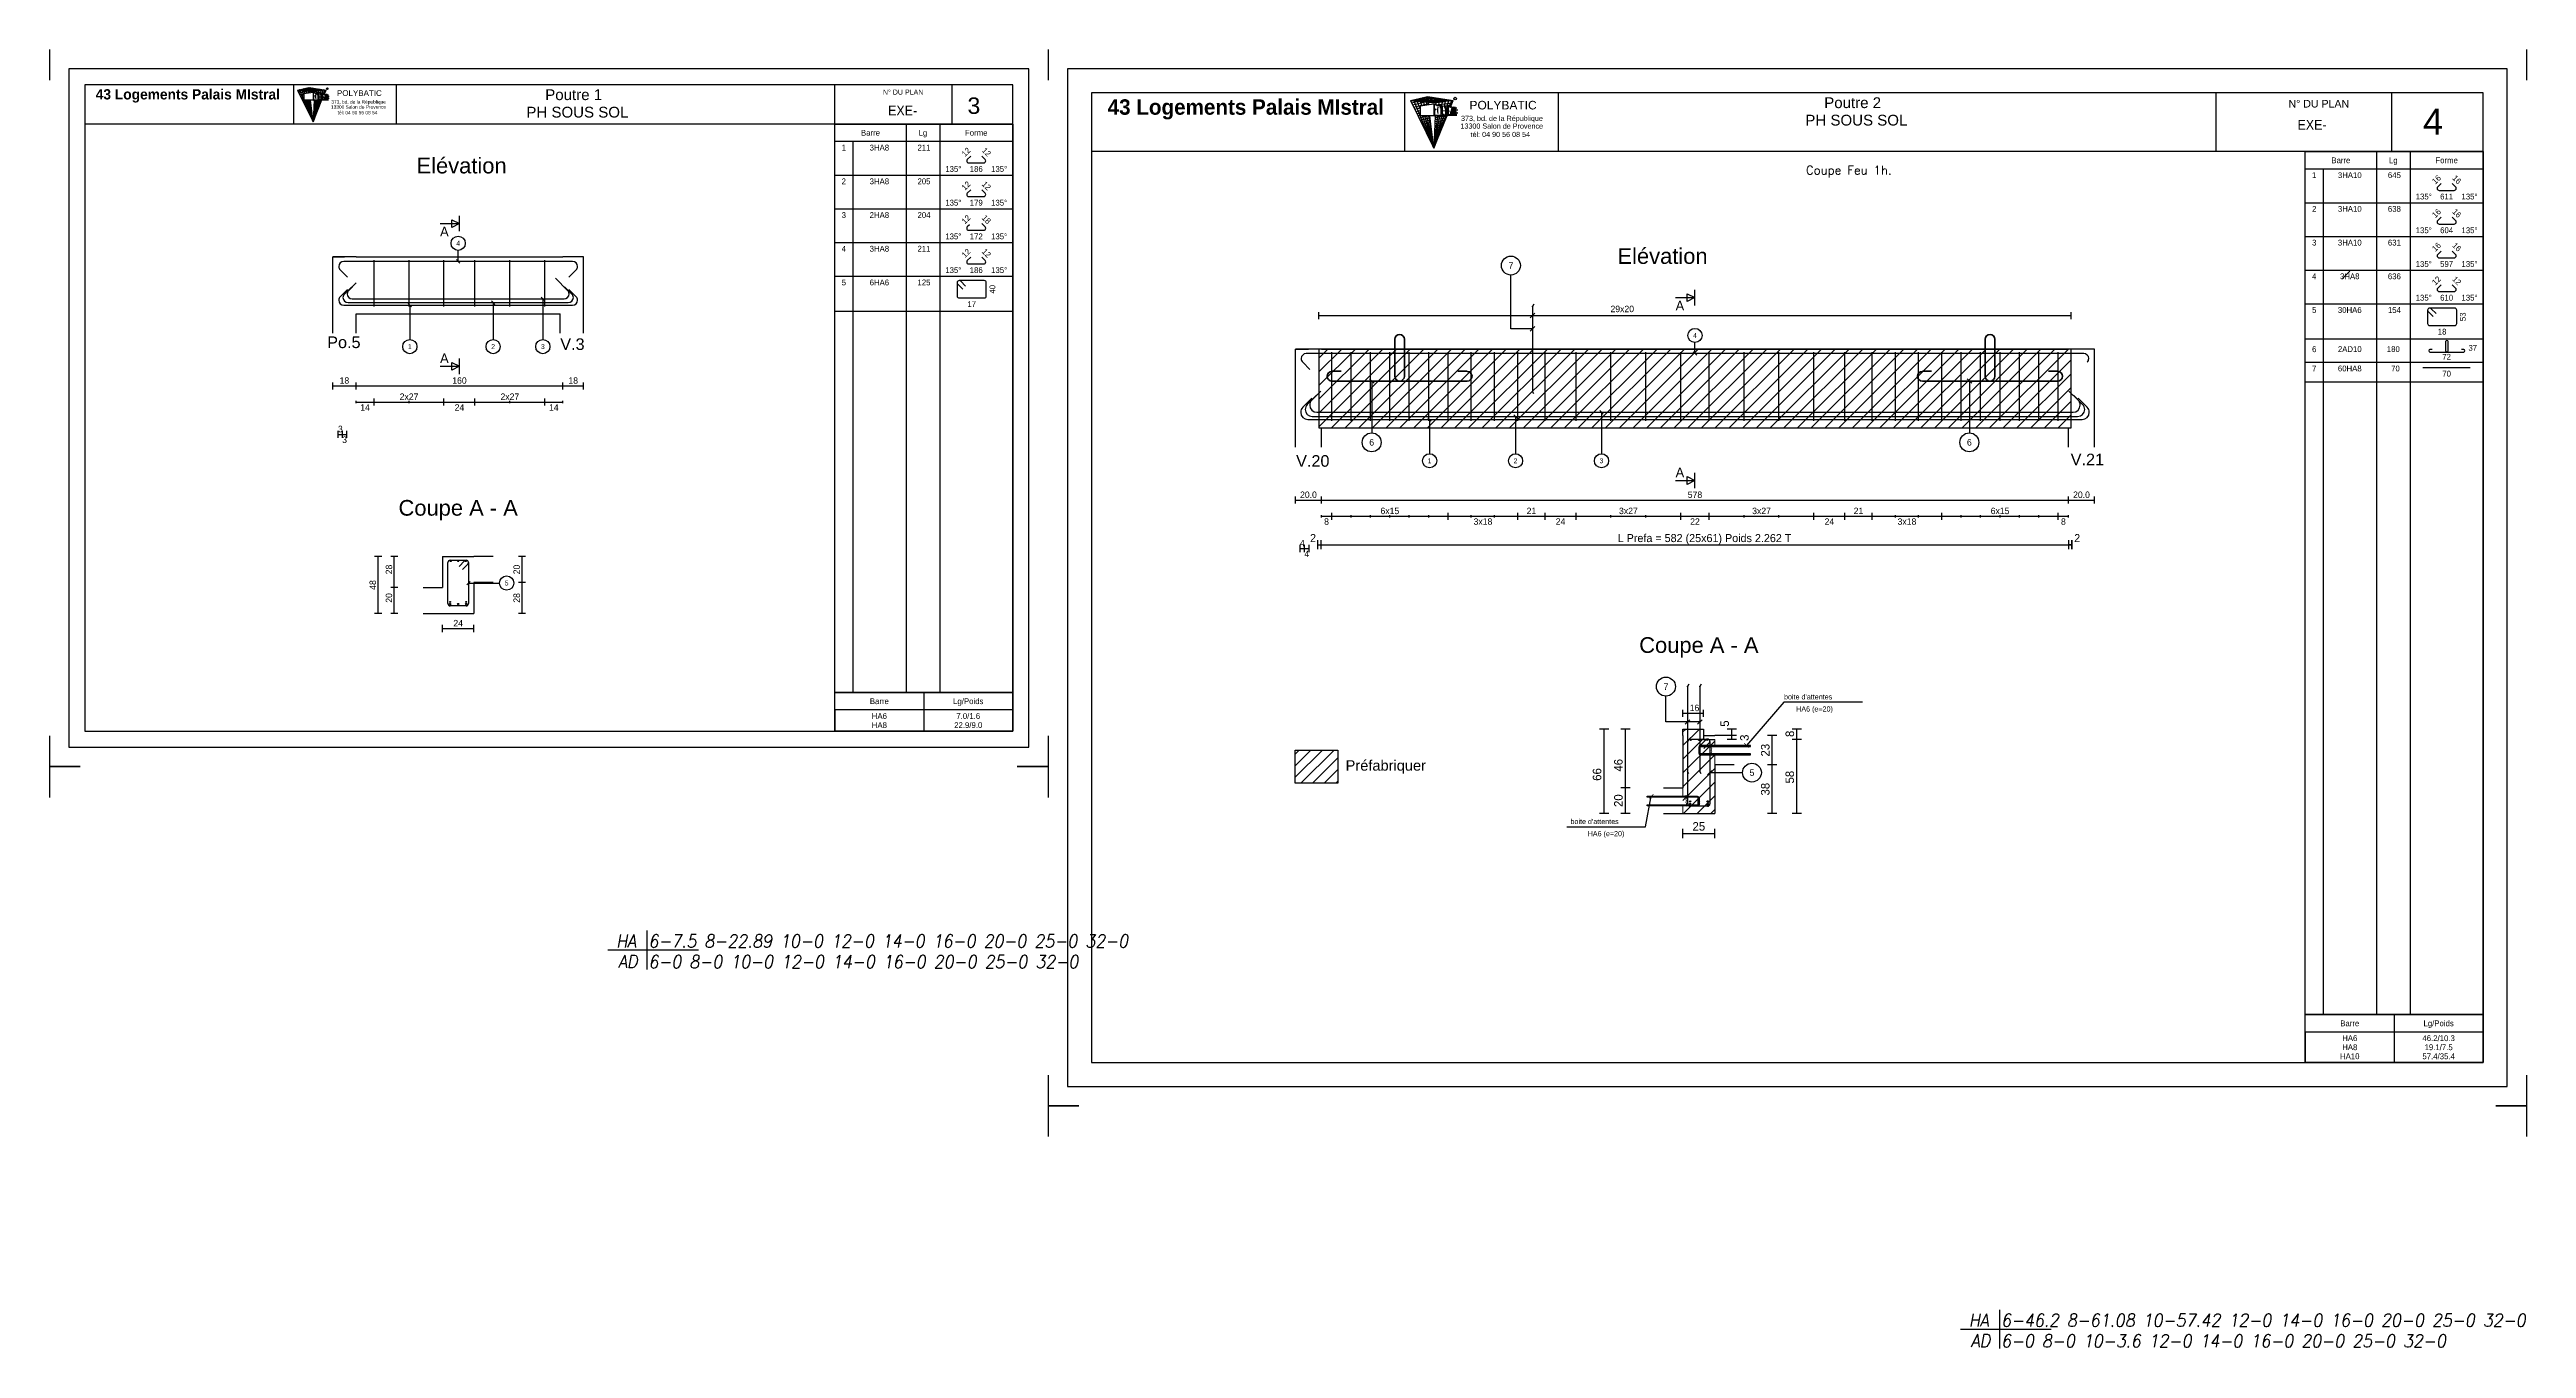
# Model space of a CAD drawing. Extents: x -12912 to 27386, y 1818 to 8189.
# Drawn here: x -8893 to -6977, y 2981 to 3986 of the extents above; entities that cross this region are included whole.
import ezdxf
from ezdxf.enums import TextEntityAlignment as Align

# ---------------------------------------------------------------- set-up
doc = ezdxf.new("R2010")
doc.units = 0
doc.header["$MEASUREMENT"] = 0
doc.linetypes.add('CONTINUE', pattern=[0])
doc.layers.get('0').update_dxf_attribs({"linetype": 'CONTINUOUS'})
for name, color, linetype in [('1', 7, 'CONTINUOUS'), ('104', 7, 'CONTINUOUS'), ('173', 7, 'CONTINUOUS'), ('5', 7, 'CONTINUOUS'), ('6', 7, 'CONTINUOUS'), ('7', 7, 'CONTINUOUS'), ('Bâtiment 1. Soubassement', 7, 'CONTINUOUS'), ('GO-CARTOUCHE', 7, 'CONTINUOUS'), ('GO-TEXTE', 9, 'CONTINUOUS'), ('PYC-HACHURE', 7, 'CONTINUOUS'), ('RDC COFFRAGE', 7, 'CONTINUOUS'), ('STR_TXT', 102, 'CONTINUOUS')]:
    doc.layers.add(name, color=color, linetype=linetype)
doc.layers.add('PYC- HACHURES', color=7, linetype='CONTINUOUS', lineweight=18)
doc.styles.add('ARIAL', font='ARIAL.TTF')
doc.styles.add('schéma', font='simplex.shx')
doc.styles.add('Tableau', font='romans.shx', dxfattribs={"width": 0.9, "oblique": 10})
doc.styles.add('TEXTEBA', font='ARIAL.TTF')

# ---------------------------------------------------------------- blocks, each defined once
blk = doc.blocks.new('A$C20507BFC')
at = {"layer": 'RDC COFFRAGE', "color": 5, "linetype": 'CONTINUE', "lineweight": 40, "ltscale": 0.01}
for points in [[(52.3, 32.3), (52.3, 3.7)], [(56, 36.1), (56, 36.1)], [(59.7, 3.7), (59.7, 32.3)], [(0, 3.7), (0, 3.7)], [(10.8, 7.5), (3.7, 7.5)], [(108.3, 7.5), (101.2, 7.5)], [(112, 3.7), (112, 3.7)], [(3.7, 0), (56, 0)], [(56, 0), (108.3, 0)]]:
    blk.add_lwpolyline(points, dxfattribs=at)
for centre, start, end in [((56, 32.3), 90, 180), ((56, 32.3), 0, 90), ((3.7, 3.7), 90, 180), ((3.7, 3.7), 180, 270), ((56, 3.7), 180, 270), ((56, 3.7), 270, 0), ((108.3, 3.7), 0, 90), ((108.3, 3.7), 270, 0)]:
    blk.add_arc(centre, 3.75, start, end, dxfattribs=at)
blk = doc.blocks.new('_ArchTick')
at = {"color": 0, "linetype": 'ByBlock', "const_width": 0.15}
blk.add_lwpolyline([(-0.5, -0.5), (0.5, 0.5)], dxfattribs=at)
blk = doc.blocks.new('Smallsp')
at = {"layer": 'STR_TXT', "linetype": 'Continuous'}
for points in [[(-30, 0), (40, 0)], [(0, 15), (0, -15)]]:
    blk.add_lwpolyline(points, dxfattribs=at)
at = {"layer": 'STR_TXT', "linetype": 'Continuous', "style": 'Tableau', "oblique": 10, "width": 0.9}
for s, p in [('HA', (-23.6, 1.9)), ('AD', (-22.2, -13.9))]:
    blk.add_text(s, height=10, dxfattribs=at).set_placement(p)
for tag, p in [('SPAD', (1.4, 1.9)), ('SPHA', (1.4, -14.1))]:
    blk.add_attdef(tag, p, '', height=10, dxfattribs=at)

msp = doc.modelspace()

# ---------------------------------------------------------------- hatches: boundary and pattern name
at = {"layer": 'PYC- HACHURES', "lineweight": 15}
h = msp.add_hatch(dxfattribs=at)
h.set_pattern_fill('ANSI31', color=104, scale=60, style=0)
h.set_pattern_definition([(45, (-8842.21, 3166.0296), (-5.3033, 5.3033), [])])
h.paths.add_polyline_path([(-7328.748, 3754.593), (-7910.748, 3754.593), (-7910.748, 3693.593), (-7328.748, 3693.593)])
h = msp.add_hatch(dxfattribs=at)
h.set_pattern_fill('ANSI31', color=104, scale=60, style=0)
h.set_pattern_definition([(45, (2342.8894, 76.578), (-5.303301, 5.303301), [])])
h.paths.add_polyline_path([(-7604.372, 3452.492), (-7613.123, 3452.485), (-7613.123, 3460.485), (-7629.123, 3460.485), (-7629.123, 3455.485), (-7629.123, 3414.895), (-7629.123, 3395.095), (-7604.373, 3395.095)])
h = msp.add_hatch(dxfattribs=at)
h.set_pattern_fill('ANSI31', color=104, scale=2, style=0)
h.set_pattern_definition([(45, (-7723.6385, 4876.703), (-4.490128, 4.490128), [])])
h.paths.add_polyline_path([(-7896.033, 3444.129), (-7928.953, 3444.129), (-7928.953, 3418.478), (-7896.033, 3418.478)])

# ---------------------------------------------------------------- linework, layer by layer
for p, q in [((-8892.596, 3986.389), (-8892.596, 3962.582)), ((-8892.596, 3986.389), (-8892.596, 3962.582)), ((-8892.596, 3986.389), (-8892.596, 3962.582)), ((-8892.596, 3986.389), (-8892.596, 3962.582)), ((-8892.596, 3986.389), (-8892.596, 3962.582)), ((-8120.172, 3986.389), (-8120.172, 3962.582)), ((-8120.172, 3986.389), (-8120.172, 3962.582)), ((-8120.172, 3986.389), (-8120.172, 3962.582)), ((-8120.172, 3986.389), (-8120.172, 3962.582)), ((-8120.172, 3986.389), (-8120.172, 3962.582)), ((-8120.172, 3986.389), (-8120.172, 3962.582)), ((-8120.172, 3986.389), (-8120.172, 3962.582)), ((-8120.172, 3986.389), (-8120.172, 3962.582)), ((-8120.172, 3986.389), (-8120.172, 3962.582)), ((-8120.172, 3986.389), (-8120.172, 3962.582)), ((-6976.535, 3986.389), (-6976.535, 3962.582)), ((-6976.535, 3986.389), (-6976.535, 3962.582)), ((-6976.535, 3986.389), (-6976.535, 3962.582)), ((-6976.535, 3986.389), (-6976.535, 3962.582)), ((-6976.535, 3986.389), (-6976.535, 3962.582)), ((-6976.535, 3986.389), (-6976.535, 3962.582)), ((-6976.535, 3986.389), (-6976.535, 3962.582)), ((-6976.535, 3986.389), (-6976.535, 3962.582)), ((-6976.535, 3986.389), (-6976.535, 3962.582)), ((-6976.535, 3986.389), (-6976.535, 3962.582)), ((-8892.596, 3455.196), (-8892.596, 3431.389)), ((-8120.172, 3455.196), (-8120.172, 3431.389)), ((-8892.596, 3431.389), (-8892.596, 3407.582)), ((-8892.596, 3431.389), (-8892.596, 3407.582)), ((-8868.789, 3431.389), (-8892.596, 3431.389)), ((-8892.596, 3431.389), (-8868.789, 3431.389)), ((-8868.789, 3431.389), (-8892.596, 3431.389)), ((-8892.596, 3431.389), (-8868.789, 3431.389)), ((-8868.789, 3431.389), (-8892.596, 3431.389)), ((-8868.789, 3431.389), (-8892.596, 3431.389)), ((-8892.596, 3431.389), (-8868.789, 3431.389)), ((-8868.789, 3431.389), (-8892.596, 3431.389)), ((-8892.596, 3431.389), (-8868.789, 3431.389)), ((-8868.789, 3431.389), (-8892.596, 3431.389)), ((-8868.789, 3431.389), (-8892.596, 3431.389)), ((-8892.596, 3431.389), (-8868.789, 3431.389)), ((-8868.789, 3431.389), (-8892.596, 3431.389)), ((-8892.596, 3431.389), (-8868.789, 3431.389)), ((-8868.789, 3431.389), (-8892.596, 3431.389)), ((-8868.789, 3431.389), (-8892.596, 3431.389)), ((-8892.596, 3431.389), (-8868.789, 3431.389)), ((-8868.789, 3431.389), (-8892.596, 3431.389)), ((-8892.596, 3431.389), (-8868.789, 3431.389)), ((-8868.789, 3431.389), (-8892.596, 3431.389)), ((-8868.789, 3431.389), (-8892.596, 3431.389)), ((-8892.596, 3431.389), (-8892.596, 3407.582)), ((-8892.596, 3431.389), (-8868.789, 3431.389)), ((-8868.789, 3431.389), (-8892.596, 3431.389)), ((-8892.596, 3431.389), (-8868.789, 3431.389)), ((-8868.789, 3431.389), (-8892.596, 3431.389)), ((-8868.789, 3431.389), (-8892.596, 3431.389)), ((-8892.596, 3431.389), (-8892.596, 3407.582)), ((-8892.596, 3431.389), (-8868.789, 3431.389)), ((-8868.789, 3431.389), (-8892.596, 3431.389)), ((-8892.596, 3431.389), (-8868.789, 3431.389)), ((-8868.789, 3431.389), (-8892.596, 3431.389)), ((-8868.789, 3431.389), (-8892.596, 3431.389)), ((-8892.596, 3431.389), (-8892.596, 3407.582)), ((-8143.979, 3431.389), (-8120.172, 3431.389)), ((-8120.172, 3431.389), (-8143.979, 3431.389)), ((-8143.979, 3431.389), (-8120.172, 3431.389)), ((-8120.172, 3431.389), (-8143.979, 3431.389)), ((-8143.979, 3431.389), (-8120.172, 3431.389)), ((-8143.979, 3431.389), (-8120.172, 3431.389)), ((-8120.172, 3431.389), (-8143.979, 3431.389)), ((-8143.979, 3431.389), (-8120.172, 3431.389)), ((-8120.172, 3431.389), (-8143.979, 3431.389)), ((-8143.979, 3431.389), (-8120.172, 3431.389)), ((-8143.979, 3431.389), (-8120.172, 3431.389)), ((-8120.172, 3431.389), (-8143.979, 3431.389)), ((-8143.979, 3431.389), (-8120.172, 3431.389)), ((-8120.172, 3431.389), (-8143.979, 3431.389)), ((-8143.979, 3431.389), (-8120.172, 3431.389)), ((-8143.979, 3431.389), (-8120.172, 3431.389)), ((-8120.172, 3431.389), (-8143.979, 3431.389)), ((-8143.979, 3431.389), (-8120.172, 3431.389)), ((-8120.172, 3431.389), (-8143.979, 3431.389)), ((-8143.979, 3431.389), (-8120.172, 3431.389)), ((-8143.979, 3431.389), (-8120.172, 3431.389)), ((-8120.172, 3431.389), (-8143.979, 3431.389)), ((-8143.979, 3431.389), (-8120.172, 3431.389)), ((-8120.172, 3431.389), (-8143.979, 3431.389)), ((-8143.979, 3431.389), (-8120.172, 3431.389)), ((-8143.979, 3431.389), (-8120.172, 3431.389)), ((-8120.172, 3431.389), (-8143.979, 3431.389)), ((-8143.979, 3431.389), (-8120.172, 3431.389)), ((-8120.172, 3431.389), (-8143.979, 3431.389)), ((-8143.979, 3431.389), (-8120.172, 3431.389)), ((-8143.979, 3431.389), (-8120.172, 3431.389)), ((-8120.172, 3431.389), (-8120.172, 3407.582)), ((-8120.172, 3431.389), (-8120.172, 3407.582)), ((-8120.172, 3431.389), (-8120.172, 3407.582)), ((-8120.172, 3431.389), (-8120.172, 3407.582)), ((-8120.172, 3431.389), (-8120.172, 3407.582)), ((-8120.172, 3192.696), (-8120.172, 3168.889)), ((-6976.535, 3192.696), (-6976.535, 3168.889)), ((-6976.535, 3192.696), (-6976.535, 3168.889)), ((-8120.172, 3168.889), (-8120.172, 3145.082)), ((-8120.172, 3168.889), (-8120.172, 3145.082)), ((-8096.364, 3168.889), (-8120.172, 3168.889)), ((-8120.172, 3168.889), (-8096.364, 3168.889)), ((-8096.364, 3168.889), (-8120.172, 3168.889)), ((-8120.172, 3168.889), (-8096.364, 3168.889)), ((-8096.364, 3168.889), (-8120.172, 3168.889)), ((-8096.364, 3168.889), (-8120.172, 3168.889)), ((-8120.172, 3168.889), (-8096.364, 3168.889)), ((-8096.364, 3168.889), (-8120.172, 3168.889)), ((-8120.172, 3168.889), (-8096.364, 3168.889)), ((-8096.364, 3168.889), (-8120.172, 3168.889)), ((-8096.364, 3168.889), (-8120.172, 3168.889)), ((-8120.172, 3168.889), (-8096.364, 3168.889)), ((-8096.364, 3168.889), (-8120.172, 3168.889)), ((-8120.172, 3168.889), (-8096.364, 3168.889)), ((-8096.364, 3168.889), (-8120.172, 3168.889)), ((-8096.364, 3168.889), (-8120.172, 3168.889)), ((-8120.172, 3168.889), (-8096.364, 3168.889)), ((-8096.364, 3168.889), (-8120.172, 3168.889)), ((-8120.172, 3168.889), (-8096.364, 3168.889)), ((-8096.364, 3168.889), (-8120.172, 3168.889)), ((-8096.364, 3168.889), (-8120.172, 3168.889)), ((-8120.172, 3168.889), (-8120.172, 3145.082)), ((-8120.172, 3168.889), (-8096.364, 3168.889)), ((-8096.364, 3168.889), (-8120.172, 3168.889)), ((-8120.172, 3168.889), (-8096.364, 3168.889)), ((-8096.364, 3168.889), (-8120.172, 3168.889)), ((-8096.364, 3168.889), (-8120.172, 3168.889)), ((-8120.172, 3168.889), (-8120.172, 3145.082)), ((-8120.172, 3168.889), (-8096.364, 3168.889)), ((-8096.364, 3168.889), (-8120.172, 3168.889)), ((-8120.172, 3168.889), (-8096.364, 3168.889)), ((-8096.364, 3168.889), (-8120.172, 3168.889)), ((-8096.364, 3168.889), (-8120.172, 3168.889)), ((-8120.172, 3168.889), (-8120.172, 3145.082)), ((-7000.342, 3168.889), (-6976.535, 3168.889)), ((-6976.535, 3168.889), (-7000.342, 3168.889)), ((-7000.342, 3168.889), (-6976.535, 3168.889)), ((-6976.535, 3168.889), (-7000.342, 3168.889)), ((-7000.342, 3168.889), (-6976.535, 3168.889)), ((-7000.342, 3168.889), (-6976.535, 3168.889)), ((-6976.535, 3168.889), (-7000.342, 3168.889)), ((-7000.342, 3168.889), (-6976.535, 3168.889)), ((-6976.535, 3168.889), (-7000.342, 3168.889)), ((-7000.342, 3168.889), (-6976.535, 3168.889)), ((-7000.342, 3168.889), (-6976.535, 3168.889)), ((-6976.535, 3168.889), (-7000.342, 3168.889)), ((-7000.342, 3168.889), (-6976.535, 3168.889)), ((-6976.535, 3168.889), (-7000.342, 3168.889)), ((-7000.342, 3168.889), (-6976.535, 3168.889)), ((-7000.342, 3168.889), (-6976.535, 3168.889)), ((-6976.535, 3168.889), (-7000.342, 3168.889)), ((-7000.342, 3168.889), (-6976.535, 3168.889)), ((-6976.535, 3168.889), (-7000.342, 3168.889)), ((-7000.342, 3168.889), (-6976.535, 3168.889)), ((-7000.342, 3168.889), (-6976.535, 3168.889)), ((-6976.535, 3168.889), (-7000.342, 3168.889)), ((-7000.342, 3168.889), (-6976.535, 3168.889)), ((-6976.535, 3168.889), (-7000.342, 3168.889)), ((-7000.342, 3168.889), (-6976.535, 3168.889)), ((-7000.342, 3168.889), (-6976.535, 3168.889)), ((-6976.535, 3168.889), (-7000.342, 3168.889)), ((-7000.342, 3168.889), (-6976.535, 3168.889)), ((-6976.535, 3168.889), (-7000.342, 3168.889)), ((-7000.342, 3168.889), (-6976.535, 3168.889)), ((-7000.342, 3168.889), (-6976.535, 3168.889)), ((-6976.535, 3168.889), (-6976.535, 3145.082)), ((-6976.535, 3168.889), (-6976.535, 3145.082)), ((-6976.535, 3168.889), (-6976.535, 3145.082)), ((-6976.535, 3168.889), (-6976.535, 3145.082)), ((-6976.535, 3168.889), (-6976.535, 3145.082)), ((-6976.535, 3168.889), (-6976.535, 3145.082)), ((-6976.535, 3168.889), (-6976.535, 3145.082)), ((-6976.535, 3168.889), (-6976.535, 3145.082)), ((-6976.535, 3168.889), (-6976.535, 3145.082)), ((-6976.535, 3168.889), (-6976.535, 3145.082))]:
    msp.add_line(p, q)
at = {"lineweight": 5, "flags": 128}
for points in [[(-7604.372, 3452.492), (-7604.368, 3447.834), (-7607.098, 3448.289), (-7607.098, 3446.249), (-7606.661, 3445.194), (-7607.098, 3444.194), (-7606.661, 3443.193), (-7607.098, 3442.139), (-7607.098, 3440.099), (-7604.368, 3440.554), (-7604.375, 3432.715)], [(-7629.123, 3414.895), (-7629.128, 3408.507), (-7626.398, 3408.962), (-7626.398, 3406.922), (-7626.835, 3405.867), (-7626.398, 3404.867), (-7626.835, 3403.867), (-7626.398, 3402.812), (-7626.398, 3400.772), (-7629.128, 3401.227), (-7629.123, 3395.095)]]:
    msp.add_lwpolyline(points, dxfattribs=at)
for points in [[(-7615.514, 3447.752, 0.41421356), (-7616.879, 3446.387), (-7616.879, 3441.837, 0.41421356), (-7615.514, 3440.472), (-7576.839, 3440.472), (-7576.839, 3441.2), (-7615.514, 3441.2, -0.41421356), (-7616.151, 3441.837), (-7616.151, 3446.387, -0.41421356), (-7615.514, 3447.024), (-7576.839, 3447.024), (-7576.839, 3447.752)], [(-7617.982, 3408.425, -0.41421356), (-7616.617, 3407.06), (-7616.617, 3402.51, -0.41421356), (-7617.982, 3401.145), (-7656.657, 3401.145), (-7656.657, 3401.873), (-7617.982, 3401.873, 0.41421356), (-7617.345, 3402.51), (-7617.345, 3407.06, 0.41421356), (-7617.982, 3407.697), (-7656.657, 3407.697), (-7656.657, 3408.425)]]:
    msp.add_lwpolyline(points, format="xyb", close=True)
at = {"layer": '1', "color": 1}
for points in [[(-8662.099, 3800.759), (-8667.756, 3795.102)], [(-8665.598, 3794.395), (-8665.598, 3794.395)], [(-8658.799, 3802.809), (-8664.456, 3797.152)], [(-8662.298, 3797.245), (-8662.298, 3797.245)], [(-8655.412, 3805.746), (-8661.156, 3800.002)], [(-8491.841, 3800.002), (-8501.219, 3809.381)], [(-8488.541, 3797.152), (-8494.198, 3802.809)], [(-8485.241, 3795.102), (-8490.898, 3800.759)], [(-8490.698, 3797.245), (-8490.698, 3797.245)], [(-8487.398, 3794.395), (-8487.398, 3794.395)], [(-8668.898, 3792.345), (-8668.898, 3792.345)], [(-8664.998, 3788.445), (-8487.998, 3788.445)], [(-8661.698, 3790.495), (-8491.298, 3790.495)], [(-8658.398, 3793.345), (-8494.598, 3793.345)], [(-8484.098, 3792.345), (-8484.098, 3792.345)], [(-7912.57, 3718.804), (-7919.641, 3711.732)], [(-7909.07, 3722.054), (-7916.141, 3714.982)], [(-7323.358, 3714.982), (-7330.429, 3722.054)], [(-7319.858, 3711.732), (-7326.929, 3718.804)], [(-7924.752, 3705.593), (-7924.752, 3705.593)], [(-7916.07, 3716.554), (-7923.141, 3709.482)], [(-7921.252, 3707.843), (-7921.252, 3707.843)], [(-7919.252, 3700.093), (-7320.247, 3700.093)], [(-7917.752, 3711.093), (-7917.752, 3711.093)], [(-7915.752, 3702.343), (-7323.747, 3702.343)], [(-7912.252, 3705.593), (-7327.247, 3705.593)], [(-7316.358, 3709.482), (-7323.429, 3716.554)], [(-7321.747, 3711.093), (-7321.747, 3711.093)], [(-7318.247, 3707.843), (-7318.247, 3707.843)], [(-7314.747, 3705.593), (-7314.747, 3705.593)]]:
    msp.add_lwpolyline(points, dxfattribs=at)
for centre, radius in [((-8582.698, 3558.849), 0.4), ((-8582.698, 3557.249), 0.4), ((-8582.698, 3556.449), 0.4), ((-8576.498, 3557.249), 0.4), ((-8576.498, 3556.449), 0.4), ((-8570.298, 3558.849), 0.4), ((-8570.298, 3557.249), 0.4), ((-8570.298, 3556.449), 0.4), ((-7623.48, 3404.5), 0.495), ((-7623.48, 3402.52), 0.495), ((-7623.48, 3401.53), 0.495), ((-7616.748, 3404.5), 0.495), ((-7616.748, 3402.52), 0.495), ((-7616.748, 3401.53), 0.495), ((-7610.016, 3404.5), 0.495), ((-7610.016, 3402.52), 0.495), ((-7610.016, 3401.53), 0.495)]:
    msp.add_circle(centre, radius, dxfattribs=at)
for centre, radius, start, end in [((-8664.998, 3792.345), 3.9, 135, 180), ((-8661.698, 3794.395), 3.9, 135, 180), ((-8661.698, 3794.395), 3.9, 180, 270), ((-8658.398, 3797.245), 3.9, 135, 180), ((-8658.398, 3797.245), 3.9, 180, 270), ((-8494.598, 3797.245), 3.9, 270, 0), ((-8494.598, 3797.245), 3.9, 0, 45), ((-8491.298, 3794.395), 3.9, 270, 0), ((-8491.298, 3794.395), 3.9, 0, 45), ((-8487.998, 3792.345), 3.9, 0, 45), ((-8664.998, 3792.345), 3.9, 180, 270), ((-8487.998, 3792.345), 3.9, 270, 0), ((-7919.252, 3705.593), 5.5, 135, 180), ((-7919.252, 3705.593), 5.5, 180, 270), ((-7915.752, 3707.843), 5.5, 135, 180), ((-7915.752, 3707.843), 5.5, 180, 270), ((-7912.252, 3711.093), 5.5, 135, 180), ((-7912.252, 3711.093), 5.5, 180, 270), ((-7327.247, 3711.093), 5.5, 270, 0), ((-7323.747, 3707.843), 5.5, 270, 0), ((-7327.247, 3711.093), 5.5, 0, 45), ((-7320.247, 3705.593), 5.5, 270, 0), ((-7323.747, 3707.843), 5.5, 0, 45), ((-7320.247, 3705.593), 5.5, 0, 45)]:
    msp.add_arc(centre, radius, start, end, dxfattribs=at)
at = {"layer": '104', "color": 104}
for points in [[(-8590.498, 3851.695), (-8575.498, 3851.695)], [(-8575.498, 3845.695), (-8575.498, 3857.695)], [(-7634.748, 3794.383), (-7619.748, 3794.383)], [(-7619.748, 3788.383), (-7619.748, 3800.383)], [(-7744.302, 3789.393), (-7745.449, 3787.408)], [(-7745.449, 3787.408), (-7745.449, 3721.779)], [(-8590.498, 3741.195), (-8575.498, 3741.195)], [(-8575.498, 3735.195), (-8575.498, 3747.195)], [(-7744.302, 3719.793), (-7745.449, 3721.779)], [(-7634.748, 3652.843), (-7619.748, 3652.843)], [(-7619.748, 3646.843), (-7619.748, 3658.843)], [(-7624.391, 3495.285), (-7625.538, 3493.299)], [(-7625.538, 3493.299), (-7625.538, 3427.67)], [(-7614.867, 3495.285), (-7616.013, 3493.299)], [(-7616.013, 3493.299), (-7616.013, 3427.67)], [(-7624.391, 3425.685), (-7625.538, 3427.67)], [(-7614.867, 3425.685), (-7616.013, 3427.67)]]:
    msp.add_lwpolyline(points, dxfattribs=at)
for points in [[(-8575.498, 3851.695), (-8581.498, 3848.695), (-8581.498, 3854.695), (-8575.498, 3851.695)], [(-7619.748, 3794.383), (-7625.748, 3791.383), (-7625.748, 3797.383), (-7619.748, 3794.383)], [(-8575.498, 3741.195), (-8581.498, 3738.195), (-8581.498, 3744.195), (-8575.498, 3741.195)], [(-7619.748, 3652.843), (-7625.748, 3649.843), (-7625.748, 3655.843), (-7619.748, 3652.843)]]:
    msp.add_lwpolyline(points, close=True, dxfattribs=at)
for p in [(-7745.449, 3787.408), (-7625.538, 3493.299), (-7616.013, 3493.299)]:
    msp.add_point(p, dxfattribs=at)
at = {"layer": '173', "color": 173}
for points in [[(-8285.044, 3928.719), (-8147.544, 3928.719), (-8147.544, 3488.761), (-8285.044, 3488.761), (-8285.044, 3928.719)], [(-7147.594, 3907.384), (-7010.094, 3907.384), (-7010.094, 3239.448), (-7147.594, 3239.448), (-7147.594, 3907.384)], [(-8285.044, 3488.761), (-8147.544, 3488.761), (-8147.544, 3458.761), (-8285.044, 3458.761), (-8285.044, 3488.761)], [(-7147.594, 3239.448), (-7010.094, 3239.448), (-7010.094, 3202.448), (-7147.594, 3202.448), (-7147.594, 3239.448)]]:
    msp.add_lwpolyline(points, close=True, dxfattribs=at)
for points in [[(-8230.044, 3928.719), (-8230.044, 3488.761)], [(-8203.919, 3928.719), (-8203.919, 3488.761)], [(-8147.544, 3915.219), (-8285.044, 3915.219)], [(-8271.294, 3915.219), (-8271.294, 3488.761)], [(-8183.107, 3900.245), (-8183.107, 3900.245)], [(-8180.041, 3903.959), (-8182.648, 3901.352)], [(-8181.541, 3898.679), (-8169.922, 3898.679)], [(-8168.815, 3901.352), (-8171.423, 3903.959)], [(-8168.357, 3900.245), (-8168.357, 3900.245)], [(-7010.094, 3893.884), (-7147.594, 3893.884)], [(-7133.844, 3893.884), (-7133.844, 3239.448)], [(-7092.594, 3907.384), (-7092.594, 3239.448)], [(-7066.469, 3907.384), (-7066.469, 3239.448)], [(-8285.044, 3889.126), (-8147.544, 3889.126)], [(-8183.107, 3874.153), (-8183.107, 3874.153)], [(-8180.041, 3877.867), (-8182.648, 3875.26)], [(-8181.541, 3872.587), (-8169.922, 3872.587)], [(-8168.815, 3875.26), (-8171.423, 3877.867)], [(-8168.357, 3874.153), (-8168.357, 3874.153)], [(-7045.656, 3878.91), (-7045.656, 3878.91)], [(-7042.59, 3882.624), (-7045.198, 3880.017)], [(-7044.091, 3877.344), (-7032.472, 3877.344)], [(-7031.365, 3880.017), (-7033.972, 3882.624)], [(-7030.906, 3878.91), (-7030.906, 3878.91)], [(-8285.044, 3863.034), (-8147.544, 3863.034)], [(-8168.815, 3849.167), (-8171.423, 3851.775)], [(-7147.594, 3867.791), (-7010.094, 3867.791)], [(-7045.656, 3852.818), (-7045.656, 3852.818)], [(-7042.59, 3856.532), (-7045.198, 3853.925)], [(-7031.365, 3853.925), (-7033.972, 3856.532)], [(-7030.906, 3852.818), (-7030.906, 3852.818)], [(-8285.044, 3836.942), (-8147.544, 3836.942)], [(-8183.107, 3848.06), (-8183.107, 3848.06)], [(-8181.051, 3850.764), (-8182.648, 3849.167)], [(-8181.541, 3846.495), (-8169.922, 3846.495)], [(-8168.357, 3848.06), (-8168.357, 3848.06)], [(-7147.594, 3841.699), (-7010.094, 3841.699)], [(-7044.091, 3851.252), (-7032.472, 3851.252)], [(-8668.898, 3818.545), (-8668.898, 3818.545)], [(-8667.756, 3815.787), (-8662.099, 3810.13)], [(-8487.998, 3822.445), (-8664.998, 3822.445)], [(-8641.498, 3787.445), (-8641.498, 3823.445)], [(-8614.498, 3787.445), (-8614.498, 3823.445)], [(-8587.498, 3787.445), (-8587.498, 3823.445)], [(-8563.498, 3787.445), (-8563.498, 3823.445)], [(-8536.498, 3787.445), (-8536.498, 3823.445)], [(-8509.498, 3787.445), (-8509.498, 3823.445)], [(-8490.898, 3810.13), (-8485.241, 3815.787)], [(-8484.098, 3818.545), (-8484.098, 3818.545)], [(-8183.107, 3821.968), (-8183.107, 3821.968)], [(-8180.041, 3825.683), (-8182.648, 3823.075)], [(-8181.541, 3820.403), (-8169.922, 3820.403)], [(-8168.815, 3823.075), (-8171.423, 3825.683)], [(-8168.357, 3821.968), (-8168.357, 3821.968)], [(-7147.594, 3815.607), (-7010.094, 3815.607)], [(-7118.75, 3809.162), (-7113.093, 3814.818)], [(-7045.656, 3826.725), (-7045.656, 3826.725)], [(-7042.59, 3830.44), (-7045.198, 3827.832)], [(-7044.091, 3825.16), (-7032.472, 3825.16)], [(-7031.365, 3827.832), (-7033.972, 3830.44)], [(-7030.906, 3826.725), (-7030.906, 3826.725)], [(-8285.044, 3810.85), (-8147.544, 3810.85)], [(-8190.507, 3805.98), (-8190.507, 3795.72)], [(-8190.507, 3805.98), (-8190.507, 3805.98)], [(-8190.032, 3804.834), (-8186.214, 3801.016)], [(-8188.887, 3807.6), (-8188.887, 3807.6)], [(-8169.577, 3807.6), (-8188.887, 3807.6)], [(-8188.887, 3794.1), (-8169.577, 3794.1)], [(-8183.923, 3803.307), (-8187.741, 3807.125)], [(-8167.957, 3795.72), (-8167.957, 3805.98)], [(-7045.656, 3800.633), (-7045.656, 3800.633)], [(-7042.59, 3804.347), (-7045.198, 3801.74)], [(-7044.091, 3799.067), (-7032.472, 3799.067)], [(-7031.365, 3801.74), (-7033.972, 3804.347)], [(-7030.906, 3800.633), (-7030.906, 3800.633)], [(-8285.044, 3783.85), (-8147.544, 3783.85)], [(-7147.594, 3789.514), (-7010.094, 3789.514)], [(-7053.056, 3784.644), (-7053.056, 3774.384)], [(-7053.056, 3784.644), (-7053.056, 3784.644)], [(-7052.582, 3783.499), (-7048.764, 3779.681)], [(-7051.436, 3786.264), (-7051.436, 3786.264)], [(-7032.126, 3786.264), (-7051.436, 3786.264)], [(-7046.473, 3781.972), (-7050.291, 3785.79)], [(-7030.506, 3774.384), (-7030.506, 3784.644)], [(-7147.594, 3762.514), (-7010.094, 3762.514)], [(-7051.436, 3772.764), (-7032.126, 3772.764)], [(-7039.042, 3760.342), (-7039.042, 3753.203)], [(-7037.168, 3753.203), (-7037.168, 3760.342)], [(-7924.352, 3747.193), (-7924.352, 3747.193)], [(-7923.21, 3744.436), (-7917.553, 3738.779)], [(-7319.047, 3751.093), (-7920.452, 3751.093)], [(-7900.748, 3698.993), (-7900.748, 3752.093)], [(-7885.748, 3698.993), (-7885.748, 3752.093)], [(-7870.748, 3698.993), (-7870.748, 3752.093)], [(-7855.748, 3698.993), (-7855.748, 3752.093)], [(-7840.748, 3698.993), (-7840.748, 3752.093)], [(-7825.748, 3698.993), (-7825.748, 3752.093)], [(-7810.748, 3698.993), (-7810.748, 3752.093)], [(-7792.748, 3698.993), (-7792.748, 3752.093)], [(-7774.748, 3698.993), (-7774.748, 3752.093)], [(-7756.748, 3698.993), (-7756.748, 3752.093)], [(-7735.748, 3698.993), (-7735.748, 3752.093)], [(-7711.748, 3698.993), (-7711.748, 3752.093)], [(-7684.748, 3698.993), (-7684.748, 3752.093)], [(-7657.748, 3698.993), (-7657.748, 3752.093)], [(-7630.748, 3698.993), (-7630.748, 3752.093)], [(-7608.748, 3698.993), (-7608.748, 3752.093)], [(-7581.748, 3698.993), (-7581.748, 3752.093)], [(-7554.748, 3698.993), (-7554.748, 3752.093)], [(-7527.748, 3698.993), (-7527.748, 3752.093)], [(-7503.748, 3698.993), (-7503.748, 3752.093)], [(-7482.748, 3698.993), (-7482.748, 3752.093)], [(-7464.748, 3698.993), (-7464.748, 3752.093)], [(-7446.748, 3698.993), (-7446.748, 3752.093)], [(-7428.748, 3698.993), (-7428.748, 3752.093)], [(-7413.748, 3698.993), (-7413.748, 3752.093)], [(-7398.748, 3698.993), (-7398.748, 3752.093)], [(-7383.748, 3698.993), (-7383.748, 3752.093)], [(-7368.748, 3698.993), (-7368.748, 3752.093)], [(-7353.748, 3698.993), (-7353.748, 3752.093)], [(-7338.748, 3698.993), (-7338.748, 3752.093)], [(-7315.147, 3747.193), (-7315.147, 3747.193)], [(-7147.594, 3744.284), (-7010.094, 3744.284)], [(-7147.594, 3744.284), (-7010.094, 3744.284)], [(-7056.603, 3740.284), (-7019.96, 3740.284)], [(-7052.105, 3753.203), (-7052.105, 3753.203)], [(-7049.396, 3754.14), (-7051.168, 3754.14)], [(-7051.168, 3752.266), (-7038.105, 3752.266)], [(-7038.105, 3752.266), (-7025.042, 3752.266)], [(-7025.042, 3754.14), (-7026.814, 3754.14)], [(-7024.105, 3753.203), (-7024.105, 3753.203)], [(-7147.594, 3729.284), (-7010.094, 3729.284)], [(-8584.498, 3557.549), (-8584.498, 3589.349)], [(-8582.698, 3591.149), (-8570.298, 3591.149)], [(-8575.814, 3586.379), (-8571.571, 3590.622)], [(-8569.026, 3588.076), (-8573.268, 3583.833)], [(-8570.298, 3591.149), (-8570.298, 3591.149)], [(-8568.498, 3589.349), (-8568.498, 3557.549)], [(-8568.498, 3589.349), (-8568.498, 3589.349)], [(-8570.298, 3555.749), (-8582.698, 3555.749)], [(-8216.294, 3488.761), (-8216.294, 3458.761)], [(-8147.544, 3475.261), (-8285.044, 3475.261)], [(-8285.044, 3475.261), (-8285.044, 3458.761)], [(-7625.262, 3402.52), (-7625.262, 3450.931)], [(-7623.48, 3452.713), (-7610.016, 3452.713)], [(-7615.476, 3447.99), (-7611.276, 3452.191)], [(-7608.756, 3449.67), (-7612.956, 3445.47)], [(-7610.016, 3452.713), (-7610.016, 3452.713)], [(-7608.234, 3450.931), (-7608.234, 3402.52)], [(-7608.234, 3450.931), (-7608.234, 3450.931)], [(-7610.016, 3400.738), (-7623.48, 3400.738)], [(-7078.844, 3239.448), (-7078.844, 3202.448)], [(-7010.094, 3225.948), (-7147.594, 3225.948)], [(-7147.594, 3225.948), (-7147.594, 3202.448)]]:
    msp.add_lwpolyline(points, dxfattribs=at)
for centre, radius in [((-8582.298, 3590.449), 0.4), ((-8576.498, 3590.449), 0.4), ((-8570.698, 3590.449), 0.4), ((-7623.084, 3452.02), 0.396), ((-7616.748, 3452.02), 0.396), ((-7610.412, 3452.02), 0.396)]:
    msp.add_circle(centre, radius, dxfattribs=at)
for centre, radius, start, end in [((-8181.541, 3900.245), 1.566, 135, 180), ((-8181.541, 3900.245), 1.566, 180, 270), ((-8169.922, 3900.245), 1.566, 270, 0), ((-8169.922, 3900.245), 1.566, 0, 45), ((-8181.541, 3874.153), 1.566, 135, 180), ((-8181.541, 3874.153), 1.566, 180, 270), ((-8169.922, 3874.153), 1.566, 270, 0), ((-8169.922, 3874.153), 1.566, 0, 45), ((-7044.091, 3878.91), 1.566, 135, 180), ((-7044.091, 3878.91), 1.566, 180, 270), ((-7032.472, 3878.91), 1.566, 270, 0), ((-7032.472, 3878.91), 1.566, 0, 45), ((-7044.091, 3852.818), 1.566, 135, 180), ((-7044.091, 3852.818), 1.566, 180, 270), ((-7032.472, 3852.818), 1.566, 270, 0), ((-7032.472, 3852.818), 1.566, 0, 45), ((-8181.541, 3848.06), 1.566, 135, 180), ((-8181.541, 3848.06), 1.566, 180, 270), ((-8169.922, 3848.06), 1.566, 270, 0), ((-8169.922, 3848.06), 1.566, 0, 45), ((-8664.998, 3818.545), 3.9, 90, 180), ((-8664.998, 3818.545), 3.9, 180, 225), ((-8487.998, 3818.545), 3.9, 0, 90), ((-8487.998, 3818.545), 3.9, 315, 0), ((-8181.541, 3821.968), 1.566, 135, 180), ((-8181.541, 3821.968), 1.566, 180, 270), ((-8169.922, 3821.968), 1.566, 270, 0), ((-8169.922, 3821.968), 1.566, 0, 45), ((-7044.091, 3826.725), 1.566, 135, 180), ((-7044.091, 3826.725), 1.566, 180, 270), ((-7032.472, 3826.725), 1.566, 270, 0), ((-7032.472, 3826.725), 1.566, 0, 45), ((-8188.887, 3805.98), 1.62, 90, 180), ((-8188.887, 3805.98), 1.62, 180, 225), ((-8188.887, 3795.72), 1.62, 180, 270), ((-8188.887, 3805.98), 1.62, 45, 90), ((-8169.577, 3805.98), 1.62, 0, 90), ((-8169.577, 3795.72), 1.62, 270, 0), ((-7044.091, 3800.633), 1.566, 135, 180), ((-7044.091, 3800.633), 1.566, 180, 270), ((-7032.472, 3800.633), 1.566, 270, 0), ((-7032.472, 3800.633), 1.566, 0, 45), ((-7051.436, 3784.644), 1.62, 90, 180), ((-7051.436, 3784.644), 1.62, 180, 225), ((-7051.436, 3784.644), 1.62, 45, 90), ((-7032.126, 3784.644), 1.62, 0, 90), ((-7051.436, 3774.384), 1.62, 180, 270), ((-7038.105, 3760.342), 0.937, 90, 180), ((-7038.105, 3760.342), 0.937, 0, 90), ((-7032.126, 3774.384), 1.62, 270, 0), ((-7920.452, 3747.193), 3.9, 90, 180), ((-7920.452, 3747.193), 3.9, 180, 225), ((-7319.047, 3747.193), 3.9, 0, 90), ((-7319.047, 3747.193), 3.9, 315, 0), ((-7051.168, 3753.203), 0.937, 90, 180), ((-7051.168, 3753.203), 0.937, 180, 270), ((-7038.105, 3753.203), 0.937, 180, 270), ((-7038.105, 3753.203), 0.937, 270, 0), ((-7025.042, 3753.203), 0.937, 0, 90), ((-7025.042, 3753.203), 0.937, 270, 0), ((-8582.698, 3589.349), 1.8, 90, 180), ((-8570.298, 3589.349), 1.8, 90, 135), ((-8570.298, 3589.349), 1.8, 0, 90), ((-8570.298, 3589.349), 1.8, 315, 0), ((-8582.698, 3557.549), 1.8, 180, 270), ((-8570.298, 3557.549), 1.8, 270, 0), ((-7623.48, 3450.931), 1.782, 90, 180), ((-7610.016, 3450.931), 1.782, 90, 135), ((-7610.016, 3450.931), 1.782, 0, 90), ((-7610.016, 3450.931), 1.782, 315, 0), ((-7623.48, 3402.52), 1.782, 180, 270), ((-7610.016, 3402.52), 1.782, 270, 0)]:
    msp.add_arc(centre, radius, start, end, dxfattribs=at)
at = {"layer": '5', "color": 5}
msp.add_line((-7910.748, 3780.438), (-7328.748, 3780.438), dxfattribs=at)
for points in [[(-7910.748, 3777.688), (-7910.748, 3783.188)], [(-7910.748, 3779.522), (-7910.748, 3781.355)], [(-7328.748, 3777.688), (-7328.748, 3783.188)], [(-8673.498, 3723.278), (-8673.498, 3728.778)], [(-8673.498, 3726.028), (-8655.498, 3726.028)], [(-8655.498, 3723.278), (-8655.498, 3728.778)], [(-8655.498, 3726.028), (-8495.498, 3726.028)], [(-8495.498, 3723.278), (-8495.498, 3728.778)], [(-8495.498, 3726.028), (-8479.498, 3726.028)], [(-8479.498, 3723.278), (-8479.498, 3728.778)], [(-8655.498, 3712.611), (-8655.498, 3714.445)], [(-8655.498, 3713.528), (-8641.498, 3713.528)], [(-8641.498, 3710.778), (-8641.498, 3716.278)], [(-8641.498, 3712.611), (-8641.498, 3714.445)], [(-8641.498, 3713.528), (-8614.498, 3713.528)], [(-8641.498, 3713.528), (-8587.498, 3713.528)], [(-8614.498, 3712.611), (-8614.498, 3714.445)], [(-8614.498, 3713.528), (-8587.498, 3713.528)], [(-8587.498, 3710.778), (-8587.498, 3716.278)], [(-8587.498, 3712.611), (-8587.498, 3714.445)], [(-8587.498, 3713.528), (-8563.498, 3713.528)], [(-8563.498, 3710.778), (-8563.498, 3716.278)], [(-8563.498, 3712.611), (-8563.498, 3714.445)], [(-8563.498, 3713.528), (-8536.498, 3713.528)], [(-8563.498, 3713.528), (-8509.498, 3713.528)], [(-8536.498, 3712.611), (-8536.498, 3714.445)], [(-8536.498, 3713.528), (-8509.498, 3713.528)], [(-8509.498, 3710.778), (-8509.498, 3716.278)], [(-8509.498, 3712.611), (-8509.498, 3714.445)], [(-8509.498, 3713.528), (-8495.498, 3713.528)], [(-8495.498, 3712.611), (-8495.498, 3714.445)], [(-8669.298, 3685.778), (-8669.298, 3691.278)], [(-8669.298, 3688.528), (-8665.998, 3688.528)], [(-8665.998, 3685.778), (-8665.998, 3691.278)], [(-8665.998, 3688.528), (-8662.698, 3688.528)], [(-8662.698, 3685.778), (-8662.698, 3691.278)], [(-7928.751, 3634.927), (-7928.751, 3640.427)], [(-7928.751, 3637.677), (-7908.748, 3637.677)], [(-7908.748, 3634.927), (-7908.748, 3640.427)], [(-7908.748, 3637.677), (-7330.748, 3637.677)], [(-7908.748, 3624.26), (-7908.748, 3626.093)], [(-7908.748, 3625.177), (-7900.748, 3625.177)], [(-7900.748, 3622.427), (-7900.748, 3627.927)], [(-7900.748, 3624.26), (-7900.748, 3626.093)], [(-7900.748, 3625.177), (-7885.748, 3625.177)], [(-7900.748, 3625.177), (-7810.748, 3625.177)], [(-7885.748, 3624.26), (-7885.748, 3626.093)], [(-7885.748, 3625.177), (-7870.748, 3625.177)], [(-7870.748, 3624.26), (-7870.748, 3626.093)], [(-7870.748, 3625.177), (-7855.748, 3625.177)], [(-7855.748, 3624.26), (-7855.748, 3626.093)], [(-7855.748, 3625.177), (-7840.748, 3625.177)], [(-7840.748, 3624.26), (-7840.748, 3626.093)], [(-7840.748, 3625.177), (-7825.748, 3625.177)], [(-7825.748, 3624.26), (-7825.748, 3626.093)], [(-7825.748, 3625.177), (-7810.748, 3625.177)], [(-7810.748, 3622.427), (-7810.748, 3627.927)], [(-7810.748, 3624.26), (-7810.748, 3626.093)], [(-7810.748, 3625.177), (-7792.748, 3625.177)], [(-7810.748, 3625.177), (-7756.748, 3625.177)], [(-7792.748, 3624.26), (-7792.748, 3626.093)], [(-7792.748, 3625.177), (-7774.748, 3625.177)], [(-7774.748, 3624.26), (-7774.748, 3626.093)], [(-7774.748, 3625.177), (-7756.748, 3625.177)], [(-7756.748, 3622.427), (-7756.748, 3627.927)], [(-7756.748, 3624.26), (-7756.748, 3626.093)], [(-7756.748, 3625.177), (-7735.748, 3625.177)], [(-7735.748, 3622.427), (-7735.748, 3627.927)], [(-7735.748, 3624.26), (-7735.748, 3626.093)], [(-7735.748, 3625.177), (-7711.748, 3625.177)], [(-7711.748, 3622.427), (-7711.748, 3627.927)], [(-7711.748, 3624.26), (-7711.748, 3626.093)], [(-7711.748, 3625.177), (-7684.748, 3625.177)], [(-7711.748, 3625.177), (-7630.748, 3625.177)], [(-7684.748, 3624.26), (-7684.748, 3626.093)], [(-7684.748, 3625.177), (-7657.748, 3625.177)], [(-7657.748, 3624.26), (-7657.748, 3626.093)], [(-7657.748, 3625.177), (-7630.748, 3625.177)], [(-7630.748, 3622.427), (-7630.748, 3627.927)], [(-7630.748, 3624.26), (-7630.748, 3626.093)], [(-7630.748, 3625.177), (-7608.748, 3625.177)], [(-7608.748, 3622.427), (-7608.748, 3627.927)], [(-7608.748, 3624.26), (-7608.748, 3626.093)], [(-7608.748, 3625.177), (-7581.748, 3625.177)], [(-7608.748, 3625.177), (-7527.748, 3625.177)], [(-7581.748, 3624.26), (-7581.748, 3626.093)], [(-7581.748, 3625.177), (-7554.748, 3625.177)], [(-7554.748, 3624.26), (-7554.748, 3626.093)], [(-7554.748, 3625.177), (-7527.748, 3625.177)], [(-7527.748, 3622.427), (-7527.748, 3627.927)], [(-7527.748, 3624.26), (-7527.748, 3626.093)], [(-7527.748, 3625.177), (-7503.748, 3625.177)], [(-7503.748, 3622.427), (-7503.748, 3627.927)], [(-7503.748, 3624.26), (-7503.748, 3626.093)], [(-7503.748, 3625.177), (-7482.748, 3625.177)], [(-7482.748, 3622.427), (-7482.748, 3627.927)], [(-7482.748, 3624.26), (-7482.748, 3626.093)], [(-7482.748, 3625.177), (-7464.748, 3625.177)], [(-7482.748, 3625.177), (-7428.748, 3625.177)], [(-7464.748, 3624.26), (-7464.748, 3626.093)], [(-7464.748, 3625.177), (-7446.748, 3625.177)], [(-7446.748, 3624.26), (-7446.748, 3626.093)], [(-7446.748, 3625.177), (-7428.748, 3625.177)], [(-7428.748, 3622.427), (-7428.748, 3627.927)], [(-7428.748, 3624.26), (-7428.748, 3626.093)], [(-7428.748, 3625.177), (-7413.748, 3625.177)], [(-7428.748, 3625.177), (-7338.748, 3625.177)], [(-7413.748, 3624.26), (-7413.748, 3626.093)], [(-7413.748, 3625.177), (-7398.748, 3625.177)], [(-7398.748, 3624.26), (-7398.748, 3626.093)], [(-7398.748, 3625.177), (-7383.748, 3625.177)], [(-7383.748, 3624.26), (-7383.748, 3626.093)], [(-7383.748, 3625.177), (-7368.748, 3625.177)], [(-7368.748, 3624.26), (-7368.748, 3626.093)], [(-7368.748, 3625.177), (-7353.748, 3625.177)], [(-7353.748, 3624.26), (-7353.748, 3626.093)], [(-7353.748, 3625.177), (-7338.748, 3625.177)], [(-7338.748, 3622.427), (-7338.748, 3627.927)], [(-7338.748, 3624.26), (-7338.748, 3626.093)], [(-7338.748, 3625.177), (-7330.748, 3625.177)], [(-7330.748, 3634.927), (-7330.748, 3640.427)], [(-7330.748, 3637.677), (-7310.746, 3637.677)], [(-7330.748, 3624.26), (-7330.748, 3626.093)], [(-7310.746, 3634.927), (-7310.746, 3640.427)], [(-7925.252, 3597.427), (-7925.252, 3602.927)], [(-7921.752, 3597.427), (-7921.752, 3602.927)], [(-7918.252, 3597.427), (-7918.252, 3602.927)], [(-8635.665, 3593.949), (-8641.165, 3593.949)], [(-8638.415, 3549.949), (-8638.415, 3593.949)], [(-8623.165, 3593.949), (-8628.665, 3593.949)], [(-8625.915, 3573.949), (-8625.915, 3593.949)], [(-8524.332, 3593.949), (-8529.832, 3593.949)], [(-8527.082, 3573.949), (-8527.082, 3593.949)], [(-7925.252, 3600.177), (-7921.752, 3600.177)], [(-7921.752, 3600.177), (-7918.252, 3600.177)], [(-8623.165, 3569.949), (-8628.665, 3569.949)], [(-8625.915, 3549.949), (-8625.915, 3573.949)], [(-8524.332, 3573.949), (-8529.832, 3573.949)], [(-8527.082, 3549.949), (-8527.082, 3573.949)], [(-8635.665, 3549.949), (-8641.165, 3549.949)], [(-8623.165, 3549.949), (-8628.665, 3549.949)], [(-8524.332, 3549.949), (-8529.832, 3549.949)], [(-8588.498, 3535.532), (-8588.498, 3541.032)], [(-8588.498, 3538.282), (-8564.498, 3538.282)], [(-8564.498, 3535.532), (-8564.498, 3541.032)], [(-7629.123, 3469.921), (-7629.123, 3475.421)], [(-7629.123, 3472.671), (-7613.123, 3472.671)], [(-7613.123, 3469.921), (-7613.123, 3475.421)], [(-7686.433, 3460.485), (-7693.693, 3460.485)], [(-7690.063, 3395.095), (-7690.063, 3460.485)], [(-7669.933, 3460.485), (-7677.193, 3460.485)], [(-7673.563, 3435.685), (-7673.563, 3460.485)], [(-7587.692, 3460.485), (-7594.952, 3460.485)], [(-7587.692, 3455.485), (-7594.952, 3455.485)], [(-7587.692, 3455.485), (-7594.952, 3455.485)], [(-7587.692, 3452.485), (-7594.952, 3452.485)], [(-7591.322, 3455.485), (-7591.322, 3460.485)], [(-7591.322, 3452.485), (-7591.322, 3455.485)], [(-7556.303, 3455.485), (-7563.563, 3455.485)], [(-7559.933, 3432.715), (-7559.933, 3455.485)], [(-7537.317, 3460.485), (-7544.577, 3460.485)], [(-7537.317, 3452.485), (-7544.577, 3452.485)], [(-7540.947, 3395.095), (-7540.947, 3460.485)], [(-7673.563, 3395.095), (-7673.563, 3435.685)], [(-7556.303, 3432.715), (-7563.563, 3432.715)], [(-7559.933, 3395.095), (-7559.933, 3432.715)], [(-7669.933, 3414.895), (-7677.193, 3414.895)], [(-7686.433, 3395.095), (-7693.693, 3395.095)], [(-7669.933, 3395.095), (-7677.193, 3395.095)], [(-7556.303, 3395.095), (-7563.563, 3395.095)], [(-7537.317, 3395.095), (-7544.577, 3395.095)], [(-7629.123, 3376.065), (-7629.123, 3383.325)], [(-7629.123, 3379.695), (-7604.373, 3379.695)], [(-7604.373, 3376.065), (-7604.373, 3383.325)]]:
    msp.add_lwpolyline(points, dxfattribs=at)
at = {"layer": '6', "color": 6}
for points in [[(-8577.824, 3823.77), (-8575.173, 3821.119)], [(-8576.498, 3822.445), (-8576.498, 3830.945)], [(-8509.653, 3792.019), (-8512.304, 3794.67)], [(-7762.115, 3770.194), (-7762.115, 3811.86)], [(-8612.594, 3787.119), (-8615.246, 3789.77)], [(-8613.92, 3788.445), (-8613.92, 3761.945)], [(-8548.137, 3789.169), (-8550.789, 3791.82)], [(-8549.463, 3790.495), (-8549.463, 3761.945)], [(-8510.978, 3793.345), (-8510.978, 3761.945)], [(-7747.216, 3778.671), (-7743.681, 3782.206)], [(-7745.449, 3770.194), (-7762.115, 3770.194)], [(-7747.216, 3768.426), (-7743.681, 3771.961)], [(-7619.749, 3751.093), (-7619.749, 3759.593)], [(-7621.075, 3752.419), (-7618.424, 3749.768)], [(-7868.008, 3728.054), (-7871.544, 3731.589)], [(-7869.828, 3729.822), (-7869.828, 3689.671)], [(-7405.686, 3728.054), (-7409.222, 3731.589)], [(-7407.506, 3729.822), (-7407.506, 3689.671)], [(-7823.713, 3698.768), (-7826.365, 3701.419)], [(-7825.039, 3700.093), (-7825.039, 3673.593)], [(-7757.212, 3701.018), (-7759.864, 3703.669)], [(-7758.538, 3702.343), (-7758.538, 3673.593)], [(-7690.742, 3704.268), (-7693.394, 3706.919)], [(-7692.068, 3705.593), (-7692.068, 3673.593)], [(-8567.173, 3574.775), (-8569.824, 3572.123)], [(-8568.498, 3573.449), (-8544.498, 3573.449)], [(-7642.204, 3465.927), (-7642.204, 3485.972)], [(-7625.538, 3465.927), (-7642.204, 3465.927)], [(-7616.013, 3465.927), (-7632.68, 3465.927)], [(-7627.306, 3464.159), (-7623.77, 3467.695)], [(-7617.781, 3464.159), (-7614.245, 3467.695)], [(-7606.484, 3428.475), (-7609.984, 3424.975)], [(-7608.234, 3426.725), (-7582.923, 3426.725)]]:
    msp.add_lwpolyline(points, dxfattribs=at)
for centre, radius in [((-8576.498, 3836.445), 5.5), ((-7762.115, 3819.194), 7.333), ((-8613.92, 3756.445), 5.5), ((-8549.463, 3756.445), 5.5), ((-8510.978, 3756.445), 5.5), ((-7619.749, 3765.093), 5.5), ((-7869.828, 3682.338), 7.333), ((-7407.506, 3682.338), 7.333), ((-7825.039, 3668.093), 5.5), ((-7758.538, 3668.093), 5.5), ((-7692.068, 3668.093), 5.5), ((-8538.998, 3573.449), 5.5), ((-7642.204, 3493.305), 7.333), ((-7575.663, 3426.725), 7.26)]:
    msp.add_circle(centre, radius, dxfattribs=at)
at = {"layer": '7', "color": 7}
for points in [[(-8655.498, 3825.945), (-8673.498, 3825.945)], [(-8673.498, 3766.945), (-8673.498, 3825.945)], [(-8673.498, 3825.945), (-8664.498, 3825.945)], [(-8655.498, 3825.945), (-8495.498, 3825.945)], [(-8479.498, 3825.945), (-8495.498, 3825.945)], [(-8479.498, 3825.945), (-8487.498, 3825.945)], [(-8479.498, 3766.945), (-8479.498, 3825.945)], [(-8673.498, 3766.945), (-8673.498, 3781.945)], [(-8655.498, 3781.945), (-8497.498, 3781.945)], [(-8655.498, 3766.945), (-8655.498, 3781.945)], [(-8497.498, 3766.945), (-8497.498, 3781.945)], [(-8479.498, 3766.945), (-8479.498, 3781.945)], [(-7908.748, 3754.593), (-7928.751, 3754.593)], [(-7928.751, 3678.593), (-7928.751, 3754.593)], [(-7928.751, 3754.593), (-7918.749, 3754.593)], [(-7328.748, 3693.593), (-7328.748, 3754.593), (-7910.748, 3754.593), (-7910.748, 3693.593)], [(-7908.748, 3754.593), (-7330.748, 3754.593)], [(-7310.746, 3754.593), (-7330.748, 3754.593)], [(-7310.746, 3754.593), (-7320.747, 3754.593)], [(-7310.746, 3678.593), (-7310.746, 3754.593)], [(-7928.751, 3678.593), (-7928.751, 3693.593)], [(-7910.748, 3693.593), (-7328.748, 3693.593)], [(-7908.748, 3693.593), (-7330.748, 3693.593)], [(-7908.748, 3678.593), (-7908.748, 3693.593)], [(-7330.748, 3678.593), (-7330.748, 3693.593)], [(-7310.746, 3678.593), (-7310.746, 3693.593)], [(-8588.498, 3593.949), (-8564.498, 3593.949)], [(-8588.498, 3593.949), (-8588.498, 3569.949)], [(-8549.498, 3593.949), (-8564.498, 3593.949)], [(-8603.498, 3569.949), (-8588.498, 3569.949)], [(-8549.498, 3573.949), (-8564.498, 3573.949)], [(-8564.498, 3573.949), (-8564.498, 3549.949)], [(-8603.498, 3549.949), (-8588.498, 3549.949)], [(-8588.498, 3549.949), (-8564.498, 3549.949)], [(-7629.123, 3455.485), (-7629.123, 3414.895)], [(-7613.123, 3455.485), (-7604.373, 3455.485)], [(-7589.523, 3455.485), (-7604.373, 3455.485)], [(-7589.523, 3432.715), (-7604.373, 3432.715)], [(-7604.372, 3432.715), (-7604.373, 3395.095)], [(-7643.973, 3414.895), (-7629.123, 3414.895)], [(-7643.973, 3395.095), (-7629.123, 3395.095)], [(-7629.123, 3395.095), (-7604.373, 3395.095)]]:
    msp.add_lwpolyline(points, dxfattribs=at)
at = {"layer": '7', "color": 7, "linetype": 'Continuous'}
msp.add_lwpolyline([(-7629.123, 3455.485), (-7629.123, 3460.485), (-7613.123, 3460.485), (-7613.123, 3452.485), (-7604.372, 3452.492)], dxfattribs=at)
at = {"layer": '7', "color": 7}
msp.add_lwpolyline([(-7928.953, 3444.129), (-7896.033, 3444.129), (-7896.033, 3418.478), (-7928.953, 3418.478)], close=True, dxfattribs=at)
at = {"layer": 'GO-CARTOUCHE', "color": 9, "linetype": 'CONTINUE'}
for p, q in [((-8700.741, 3955.04), (-8691.812, 3957.116)), ((-8700.741, 3955.04), (-8691.812, 3957.116)), ((-8700.741, 3955.04), (-8687.659, 3953.794)), ((-8700.741, 3955.04), (-8688.697, 3930.538)), ((-8700.741, 3955.04), (-8687.659, 3953.794)), ((-8700.741, 3955.04), (-8688.697, 3930.538)), ((-8700.193, 3953.926), (-8691.67, 3955.908)), ((-8700.193, 3953.926), (-8691.67, 3955.908)), ((-8699.734, 3954.944), (-8690.806, 3956.957)), ((-8699.734, 3954.944), (-8690.806, 3956.957)), ((-8699.646, 3952.813), (-8691.529, 3954.7)), ((-8699.646, 3952.813), (-8691.529, 3954.7)), ((-8695.757, 3947.385), (-8699.123, 3955.416)), ((-8699.123, 3955.416), (-8686.036, 3954.021)), ((-8695.757, 3947.385), (-8699.123, 3955.416)), ((-8699.123, 3955.416), (-8686.036, 3954.021)), ((-8699.098, 3951.699), (-8691.387, 3953.492)), ((-8699.098, 3951.699), (-8691.387, 3953.492)), ((-8698.551, 3950.585), (-8695.757, 3951.235)), ((-8698.551, 3950.585), (-8695.757, 3951.235)), ((-8698.004, 3949.472), (-8695.757, 3949.994)), ((-8698.004, 3949.472), (-8695.757, 3949.994)), ((-8697.722, 3954.752), (-8688.793, 3956.637)), ((-8697.722, 3954.752), (-8688.793, 3956.637)), ((-8695.757, 3950.782), (-8697.505, 3955.793)), ((-8697.505, 3955.793), (-8684.413, 3954.247)), ((-8695.757, 3950.782), (-8697.505, 3955.793)), ((-8697.505, 3955.793), (-8684.413, 3954.247)), ((-8697.456, 3948.358), (-8695.757, 3948.753)), ((-8697.456, 3948.358), (-8695.757, 3948.753)), ((-8696.909, 3947.245), (-8695.757, 3947.512)), ((-8696.909, 3947.245), (-8695.757, 3947.512)), ((-8696.362, 3946.131), (-8691.958, 3947.154)), ((-8696.362, 3946.131), (-8691.958, 3947.154)), ((-8695.887, 3956.169), (-8682.79, 3954.473)), ((-8694.796, 3952.279), (-8695.887, 3956.169)), ((-8695.887, 3956.169), (-8682.79, 3954.473)), ((-8694.796, 3952.279), (-8695.887, 3956.169)), ((-8688.697, 3953.176), (-8695.757, 3952.138)), ((-8688.697, 3953.176), (-8695.757, 3952.138)), ((-8695.757, 3952.138), (-8695.757, 3947.154)), ((-8695.757, 3952.138), (-8695.757, 3947.154)), ((-8695.757, 3947.154), (-8688.282, 3947.569)), ((-8695.757, 3947.154), (-8688.282, 3947.569)), ((-8688.361, 3947.166), (-8695.757, 3947.154)), ((-8688.361, 3947.166), (-8695.757, 3947.154)), ((-8695.709, 3954.561), (-8686.781, 3956.318)), ((-8695.709, 3954.561), (-8686.781, 3956.318)), ((-8688.697, 3930.538), (-8695.66, 3947.154)), ((-8688.697, 3930.538), (-8695.66, 3947.154)), ((-8688.697, 3930.538), (-8694.492, 3947.154)), ((-8688.697, 3930.538), (-8694.492, 3947.154)), ((-8693.399, 3952.484), (-8694.269, 3956.545)), ((-8694.269, 3956.545), (-8681.167, 3954.7)), ((-8693.399, 3952.484), (-8694.269, 3956.545)), ((-8694.269, 3956.545), (-8681.167, 3954.7)), ((-8693.697, 3954.369), (-8684.769, 3955.999)), ((-8693.697, 3954.369), (-8684.769, 3955.999)), ((-8688.697, 3930.538), (-8693.358, 3947.154)), ((-8688.697, 3930.538), (-8693.358, 3947.154)), ((-8692.016, 3952.688), (-8692.651, 3956.921)), ((-8692.651, 3956.921), (-8679.544, 3954.926)), ((-8692.016, 3952.688), (-8692.651, 3956.921)), ((-8692.651, 3956.921), (-8679.544, 3954.926)), ((-8688.697, 3930.538), (-8692.257, 3947.154)), ((-8688.697, 3930.538), (-8692.257, 3947.154)), ((-8691.305, 3952.792), (-8691.812, 3957.116)), ((-8691.812, 3957.116), (-8678.73, 3955.04)), ((-8691.305, 3952.792), (-8691.812, 3957.116)), ((-8691.812, 3957.116), (-8678.73, 3955.04)), ((-8691.684, 3954.177), (-8682.757, 3955.679)), ((-8691.684, 3954.177), (-8682.757, 3955.679)), ((-8688.697, 3930.538), (-8691.187, 3947.154)), ((-8688.697, 3930.538), (-8691.187, 3947.154)), ((-8688.697, 3930.538), (-8690.644, 3947.154)), ((-8688.697, 3930.538), (-8690.644, 3947.154)), ((-8689.672, 3953.986), (-8680.745, 3955.36)), ((-8689.672, 3953.986), (-8680.745, 3955.36)), ((-8687.535, 3952.994), (-8688.697, 3953.176)), ((-8688.697, 3953.176), (-8688.697, 3947.166)), ((-8687.535, 3952.994), (-8688.697, 3953.176)), ((-8688.697, 3953.176), (-8688.697, 3947.166)), ((-8688.697, 3930.538), (-8681.841, 3947.392)), ((-8688.697, 3930.538), (-8681.841, 3947.392)), ((-8682.378, 3947.374), (-8688.697, 3930.538)), ((-8682.378, 3947.374), (-8688.697, 3930.538)), ((-8683.462, 3947.336), (-8688.697, 3930.538)), ((-8683.462, 3947.336), (-8688.697, 3930.538)), ((-8684.561, 3947.298), (-8688.697, 3930.538)), ((-8684.561, 3947.298), (-8688.697, 3930.538)), ((-8685.676, 3947.259), (-8688.697, 3930.538)), ((-8685.676, 3947.259), (-8688.697, 3930.538)), ((-8686.807, 3947.22), (-8688.697, 3930.538)), ((-8686.807, 3947.22), (-8688.697, 3930.538)), ((-8687.954, 3947.18), (-8688.697, 3930.538)), ((-8687.954, 3947.18), (-8688.697, 3930.538)), ((-8688.665, 3953.89), (-8679.738, 3955.2)), ((-8688.665, 3953.89), (-8679.738, 3955.2)), ((-8688.361, 3947.166), (-8686.273, 3947.243)), ((-8688.361, 3947.166), (-8686.273, 3947.243)), ((-8688.282, 3950.757), (-8688.282, 3952.691)), ((-8687.754, 3952.608), (-8688.282, 3952.691)), ((-8688.282, 3950.757), (-8688.282, 3952.691)), ((-8687.754, 3952.608), (-8688.282, 3952.691)), ((-8688.282, 3950.757), (-8687.864, 3950.725)), ((-8688.282, 3950.757), (-8687.864, 3950.725)), ((-8687.714, 3950.296), (-8688.282, 3950.34)), ((-8688.282, 3950.34), (-8688.282, 3947.569)), ((-8687.714, 3950.296), (-8688.282, 3950.34)), ((-8688.282, 3950.34), (-8688.282, 3947.569)), ((-8688.282, 3947.569), (-8683.278, 3947.569)), ((-8688.282, 3947.569), (-8683.278, 3947.569)), ((-8687.989, 3946.394), (-8681.901, 3947.244)), ((-8687.989, 3946.394), (-8681.901, 3947.244)), ((-8687.505, 3950.502), (-8687.714, 3950.296)), ((-8687.505, 3950.502), (-8687.714, 3950.296)), ((-8687.659, 3953.794), (-8687.693, 3953.019)), ((-8687.659, 3953.794), (-8687.693, 3953.019)), ((-8678.73, 3955.04), (-8687.659, 3953.794)), ((-8678.73, 3955.04), (-8687.659, 3953.794)), ((-8687.369, 3952.784), (-8679.183, 3953.926)), ((-8687.369, 3952.784), (-8679.183, 3953.926)), ((-8687.236, 3952.555), (-8685.925, 3952.746)), ((-8687.236, 3952.555), (-8685.925, 3952.746)), ((-8686.759, 3950.774), (-8686.785, 3950.205)), ((-8686.759, 3950.774), (-8686.785, 3950.205)), ((-8686.785, 3950.205), (-8686.745, 3949.344)), ((-8686.785, 3950.205), (-8686.745, 3949.344)), ((-8686.667, 3951.474), (-8686.759, 3950.774)), ((-8686.667, 3951.474), (-8686.759, 3950.774)), ((-8686.745, 3949.344), (-8686.553, 3948.367)), ((-8686.745, 3949.344), (-8686.553, 3948.367)), ((-8686.515, 3952.032), (-8686.667, 3951.474)), ((-8686.515, 3952.032), (-8686.667, 3951.474)), ((-8686.273, 3947.243), (-8685.899, 3947.257)), ((-8686.273, 3947.243), (-8685.899, 3947.257)), ((-8686.036, 3954.021), (-8686.184, 3952.71)), ((-8686.036, 3954.021), (-8686.184, 3952.71)), ((-8685.87, 3947.258), (-8681.374, 3947.422)), ((-8685.87, 3947.258), (-8681.374, 3947.422)), ((-8685.423, 3952.23), (-8685.664, 3952.619)), ((-8685.423, 3952.23), (-8685.664, 3952.619)), ((-8684.793, 3952.566), (-8685.561, 3952.453)), ((-8684.793, 3952.566), (-8685.561, 3952.453)), ((-8685.26, 3951.764), (-8685.423, 3952.23)), ((-8685.26, 3951.764), (-8685.423, 3952.23)), ((-8685.135, 3951.092), (-8685.26, 3951.764)), ((-8685.135, 3951.092), (-8685.26, 3951.764)), ((-8684.796, 3947.569), (-8681.364, 3947.569)), ((-8684.796, 3947.569), (-8681.364, 3947.569)), ((-8684.793, 3947.569), (-8684.793, 3952.57)), ((-8684.793, 3947.569), (-8684.793, 3952.57)), ((-8684.378, 3952.501), (-8684.793, 3952.566)), ((-8684.378, 3952.501), (-8684.793, 3952.566)), ((-8684.413, 3954.247), (-8684.773, 3952.562)), ((-8684.413, 3954.247), (-8684.773, 3952.562)), ((-8684.378, 3947.985), (-8684.378, 3952.501)), ((-8684.378, 3947.985), (-8684.378, 3952.501)), ((-8684.378, 3952.156), (-8683.337, 3952.299)), ((-8684.378, 3952.156), (-8683.337, 3952.299)), ((-8684.378, 3952.156), (-8684.378, 3947.985)), ((-8684.378, 3952.156), (-8684.378, 3947.985)), ((-8684.378, 3949.674), (-8682.491, 3949.84)), ((-8684.378, 3949.674), (-8682.491, 3949.84)), ((-8684.378, 3947.985), (-8683.278, 3947.981)), ((-8684.378, 3947.985), (-8683.278, 3947.985)), ((-8684.378, 3947.985), (-8683.278, 3947.981)), ((-8684.378, 3947.985), (-8683.278, 3947.985)), ((-8683.351, 3952.34), (-8682.491, 3949.84)), ((-8682.98, 3952.282), (-8683.351, 3952.34)), ((-8683.351, 3952.34), (-8682.491, 3949.84)), ((-8682.98, 3952.282), (-8683.351, 3952.34)), ((-8683.337, 3952.299), (-8682.491, 3949.84)), ((-8683.337, 3952.299), (-8682.491, 3949.84)), ((-8682.79, 3954.473), (-8683.318, 3952.335)), ((-8682.79, 3954.473), (-8683.318, 3952.335)), ((-8683.278, 3947.569), (-8683.278, 3947.985)), ((-8683.278, 3947.569), (-8683.278, 3947.985)), ((-8683.278, 3947.569), (-8682.488, 3947.569)), ((-8683.278, 3947.569), (-8682.488, 3947.569)), ((-8683.196, 3952.316), (-8679.636, 3952.813)), ((-8683.196, 3952.316), (-8679.636, 3952.813)), ((-8682.98, 3952.282), (-8682.295, 3950.291)), ((-8682.98, 3952.282), (-8682.295, 3950.291)), ((-8681.811, 3952.099), (-8682.864, 3951.945)), ((-8681.811, 3952.099), (-8682.864, 3951.945)), ((-8682.491, 3947.569), (-8682.491, 3949.84)), ((-8682.491, 3947.569), (-8682.491, 3949.84)), ((-8682.491, 3947.981), (-8682.488, 3947.569)), ((-8682.491, 3947.981), (-8682.488, 3947.569)), ((-8682.488, 3947.569), (-8682.076, 3947.569)), ((-8682.488, 3947.569), (-8682.076, 3947.569)), ((-8681.811, 3952.099), (-8682.295, 3950.291)), ((-8681.811, 3952.099), (-8682.295, 3950.291)), ((-8681.481, 3952.048), (-8682.076, 3949.824)), ((-8681.481, 3952.048), (-8682.076, 3949.824)), ((-8682.076, 3947.575), (-8682.073, 3949.832)), ((-8682.076, 3947.575), (-8682.073, 3949.832)), ((-8682.076, 3947.569), (-8682.076, 3949.824)), ((-8682.076, 3947.569), (-8682.076, 3949.824)), ((-8682.073, 3949.832), (-8681.493, 3952.002)), ((-8682.073, 3949.832), (-8681.493, 3952.002)), ((-8681.167, 3954.7), (-8681.985, 3952.074)), ((-8681.167, 3954.7), (-8681.985, 3952.074)), ((-8681.481, 3952.048), (-8681.811, 3952.099)), ((-8681.481, 3952.048), (-8681.811, 3952.099)), ((-8681.493, 3952.002), (-8681.37, 3952.021)), ((-8681.493, 3952.002), (-8681.37, 3952.021)), ((-8681.37, 3952.03), (-8681.491, 3952.013)), ((-8681.37, 3952.03), (-8681.491, 3952.013)), ((-8681.374, 3947.573), (-8677.776, 3947.573)), ((-8681.374, 3947.573), (-8677.776, 3947.573)), ((-8681.373, 3947.422), (-8676.814, 3947.568)), ((-8681.373, 3947.422), (-8676.814, 3947.568)), ((-8681.37, 3947.569), (-8681.37, 3952.03)), ((-8680.565, 3951.905), (-8681.37, 3952.03)), ((-8681.37, 3947.569), (-8681.37, 3952.03)), ((-8680.565, 3951.905), (-8681.37, 3952.03)), ((-8681.37, 3947.569), (-8680.49, 3947.569)), ((-8681.37, 3947.569), (-8680.49, 3947.569)), ((-8680.61, 3951.617), (-8681.079, 3951.691)), ((-8681.079, 3949.941), (-8681.079, 3951.691)), ((-8680.61, 3951.617), (-8681.079, 3951.691)), ((-8681.079, 3949.941), (-8681.079, 3951.691)), ((-8681.079, 3949.941), (-8680.7, 3949.912)), ((-8681.079, 3949.941), (-8680.7, 3949.912)), ((-8681.079, 3949.65), (-8680.723, 3949.622)), ((-8681.079, 3947.86), (-8681.079, 3949.65)), ((-8681.079, 3949.65), (-8680.723, 3949.622)), ((-8681.079, 3947.86), (-8681.079, 3949.65)), ((-8681.079, 3947.86), (-8680.579, 3947.86)), ((-8681.079, 3947.86), (-8680.579, 3947.86)), ((-8679.544, 3954.926), (-8680.672, 3951.921)), ((-8679.544, 3954.926), (-8680.672, 3951.921)), ((-8680.328, 3947.711), (-8680.494, 3947.573)), ((-8680.328, 3947.711), (-8680.494, 3947.573)), ((-8680.494, 3947.573), (-8679.924, 3947.573)), ((-8680.494, 3947.573), (-8679.924, 3947.573)), ((-8680.209, 3947.968), (-8680.328, 3947.711)), ((-8680.209, 3947.968), (-8680.328, 3947.711)), ((-8680.29, 3951.671), (-8680.089, 3951.699)), ((-8680.29, 3951.671), (-8680.089, 3951.699)), ((-8679.417, 3951.725), (-8680.255, 3951.602)), ((-8679.417, 3951.725), (-8680.255, 3951.602)), ((-8680.238, 3949.395), (-8680.185, 3949.227)), ((-8680.238, 3949.395), (-8680.185, 3949.227)), ((-8680.141, 3948.297), (-8680.209, 3947.968)), ((-8680.141, 3948.297), (-8680.209, 3947.968)), ((-8680.185, 3949.227), (-8680.132, 3948.907)), ((-8680.185, 3949.227), (-8680.132, 3948.907)), ((-8680.12, 3948.594), (-8680.141, 3948.297)), ((-8680.12, 3948.594), (-8680.141, 3948.297)), ((-8680.132, 3948.907), (-8680.12, 3948.594)), ((-8680.132, 3948.907), (-8680.12, 3948.594)), ((-8680.121, 3951.622), (-8678.73, 3955.04)), ((-8680.121, 3951.622), (-8678.73, 3955.04)), ((-8679.878, 3947.884), (-8679.916, 3947.573)), ((-8679.878, 3947.884), (-8679.916, 3947.573)), ((-8679.836, 3948.234), (-8679.878, 3947.884)), ((-8679.836, 3948.234), (-8679.878, 3947.884)), ((-8679.801, 3948.525), (-8679.836, 3948.234)), ((-8679.801, 3948.525), (-8679.836, 3948.234)), ((-8679.768, 3948.804), (-8679.801, 3948.525)), ((-8679.768, 3948.804), (-8679.801, 3948.525)), ((-8679.734, 3949.086), (-8679.768, 3948.804)), ((-8679.734, 3949.086), (-8679.768, 3948.804)), ((-8679.717, 3949.232), (-8679.734, 3949.086)), ((-8679.717, 3949.232), (-8679.734, 3949.086)), ((-8679.705, 3949.328), (-8679.717, 3949.232)), ((-8679.705, 3949.328), (-8679.717, 3949.232)), ((-8679.696, 3949.405), (-8679.705, 3949.328)), ((-8679.696, 3949.405), (-8679.705, 3949.328)), ((-8679.674, 3949.586), (-8679.696, 3949.405)), ((-8679.674, 3949.586), (-8679.696, 3949.405)), ((-8679.629, 3949.959), (-8679.674, 3949.586)), ((-8679.629, 3949.959), (-8679.674, 3949.586)), ((-8679.58, 3950.368), (-8679.629, 3949.959)), ((-8679.58, 3950.368), (-8679.629, 3949.959)), ((-8679.459, 3948.941), (-8679.623, 3947.573)), ((-8679.459, 3948.941), (-8679.623, 3947.573)), ((-8679.417, 3951.725), (-8679.58, 3950.368)), ((-8679.417, 3951.725), (-8679.58, 3950.368)), ((-8679.459, 3948.941), (-8679.168, 3948.918)), ((-8679.459, 3948.941), (-8679.168, 3948.918)), ((-8679.424, 3949.23), (-8679.315, 3950.137)), ((-8679.424, 3949.23), (-8679.315, 3950.137)), ((-8679.424, 3949.23), (-8679.203, 3949.213)), ((-8679.424, 3949.23), (-8679.203, 3949.213)), ((-8679.211, 3951.693), (-8679.417, 3951.725)), ((-8679.211, 3951.693), (-8679.417, 3951.725)), ((-8679.315, 3950.137), (-8679.203, 3949.213)), ((-8679.315, 3950.137), (-8679.203, 3949.213)), ((-8679.211, 3951.693), (-8678.712, 3947.573)), ((-8679.211, 3951.693), (-8678.712, 3947.573)), ((-8679.193, 3951.544), (-8678.712, 3951.615)), ((-8679.193, 3951.544), (-8678.712, 3951.615)), ((-8679.168, 3948.918), (-8679.005, 3947.569)), ((-8679.168, 3948.918), (-8679.005, 3947.569)), ((-8679.159, 3951.267), (-8678.712, 3951.321)), ((-8679.159, 3951.267), (-8678.712, 3951.321)), ((-8679.151, 3951.204), (-8678.442, 3951.278)), ((-8679.151, 3951.204), (-8678.442, 3951.278)), ((-8678.712, 3951.615), (-8678.712, 3951.321)), ((-8677.881, 3951.485), (-8678.712, 3951.615)), ((-8678.712, 3951.615), (-8678.712, 3951.321)), ((-8677.881, 3951.485), (-8678.712, 3951.615)), ((-8678.712, 3951.321), (-8678.442, 3951.278)), ((-8678.712, 3951.321), (-8678.442, 3951.278)), ((-8678.442, 3947.573), (-8678.442, 3951.278)), ((-8678.442, 3947.573), (-8678.442, 3951.278)), ((-8678.151, 3951.233), (-8677.881, 3951.191)), ((-8678.151, 3947.573), (-8678.151, 3951.233)), ((-8678.151, 3951.233), (-8677.881, 3951.191)), ((-8678.151, 3947.573), (-8678.151, 3951.233)), ((-8678.151, 3951.167), (-8677.881, 3951.191)), ((-8678.151, 3951.167), (-8677.881, 3951.191)), ((-8678.151, 3947.573), (-8677.776, 3947.573)), ((-8678.151, 3947.573), (-8677.776, 3947.573)), ((-8677.881, 3951.191), (-8677.881, 3951.485)), ((-8677.881, 3951.191), (-8677.881, 3951.485)), ((-8677.776, 3951.468), (-8677.881, 3951.435)), ((-8677.776, 3951.468), (-8677.881, 3951.435)), ((-8677.776, 3951.468), (-8677.776, 3947.572)), ((-8677.485, 3951.423), (-8677.776, 3951.468)), ((-8677.776, 3951.468), (-8677.776, 3947.572)), ((-8677.485, 3951.423), (-8677.776, 3951.468)), ((-8677.776, 3947.572), (-8677.485, 3947.569)), ((-8677.776, 3947.572), (-8677.485, 3947.569)), ((-8677.485, 3951.423), (-8677.485, 3947.569)), ((-8677.485, 3951.423), (-8677.485, 3947.569)), ((-8677.485, 3951.286), (-8676.826, 3951.348)), ((-8677.485, 3951.286), (-8676.826, 3951.348)), ((-8677.39, 3949.435), (-8677.374, 3949.022)), ((-8677.39, 3949.435), (-8677.374, 3949.022)), ((-8677.374, 3949.022), (-8677.335, 3948.643)), ((-8677.374, 3949.022), (-8677.335, 3948.643)), ((-8677.335, 3948.643), (-8677.275, 3948.325)), ((-8677.335, 3948.643), (-8677.275, 3948.325)), ((-8677.275, 3948.325), (-8677.188, 3948.03)), ((-8677.275, 3948.325), (-8677.188, 3948.03)), ((-8677.188, 3948.03), (-8677.053, 3947.755)), ((-8677.188, 3948.03), (-8677.053, 3947.755)), ((-8676.58, 3950.124), (-8677.069, 3950.079)), ((-8676.58, 3950.124), (-8677.069, 3950.079)), ((-8677.053, 3947.755), (-8676.898, 3947.585)), ((-8677.053, 3947.755), (-8676.898, 3947.585)), ((-8676.593, 3948.651), (-8677.036, 3948.61)), ((-8676.593, 3948.651), (-8677.036, 3948.61)), ((-8676.593, 3948.651), (-8676.298, 3948.662)), ((-8676.593, 3948.651), (-8676.298, 3948.662)), ((-8676.282, 3950.078), (-8676.58, 3950.124)), ((-8676.282, 3950.078), (-8676.58, 3950.124)), ((-7839.889, 3946.865), (-7826.496, 3949.98)), ((-7839.068, 3945.195), (-7826.283, 3948.168)), ((-7838.379, 3946.722), (-7824.986, 3949.741)), ((-7832.413, 3935.383), (-7837.462, 3947.43)), ((-7837.462, 3947.43), (-7817.832, 3945.336)), ((-7835.361, 3946.434), (-7821.968, 3949.262)), ((-7832.413, 3940.478), (-7835.035, 3947.994)), ((-7835.035, 3947.994), (-7815.397, 3945.676)), ((-7832.608, 3948.559), (-7812.963, 3946.016)), ((-7830.971, 3942.724), (-7832.608, 3948.559)), ((-7832.342, 3946.147), (-7818.95, 3948.782)), ((-7828.876, 3943.032), (-7830.181, 3949.123)), ((-7830.181, 3949.123), (-7810.528, 3946.355)), ((-7829.323, 3945.859), (-7815.931, 3948.303)), ((-7826.802, 3943.337), (-7827.754, 3949.688)), ((-7827.754, 3949.688), (-7808.094, 3946.695)), ((-7825.735, 3943.494), (-7826.496, 3949.98)), ((-7826.496, 3949.98), (-7806.873, 3946.865)), ((-7826.304, 3945.572), (-7812.913, 3947.824)), ((-7823.285, 3945.284), (-7809.895, 3947.345)), ((-7821.776, 3945.14), (-7808.385, 3947.106)), ((-8695.814, 3945.017), (-8690.538, 3946.243)), ((-8695.814, 3945.017), (-8690.538, 3946.243)), ((-8695.267, 3943.904), (-8690.396, 3945.035)), ((-8695.267, 3943.904), (-8690.396, 3945.035)), ((-8694.719, 3942.79), (-8690.254, 3943.827)), ((-8694.719, 3942.79), (-8690.254, 3943.827)), ((-8694.172, 3941.676), (-8690.113, 3942.619)), ((-8694.172, 3941.676), (-8690.113, 3942.619)), ((-8693.625, 3940.563), (-8689.971, 3941.411)), ((-8693.625, 3940.563), (-8689.971, 3941.411)), ((-8693.077, 3939.449), (-8689.83, 3940.203)), ((-8693.077, 3939.449), (-8689.83, 3940.203)), ((-8692.53, 3938.335), (-8689.688, 3938.995)), ((-8692.53, 3938.335), (-8689.688, 3938.995)), ((-8691.982, 3937.222), (-8689.547, 3937.786)), ((-8691.982, 3937.222), (-8689.547, 3937.786)), ((-8688.414, 3936.88), (-8685.978, 3937.221)), ((-8688.414, 3936.88), (-8685.978, 3937.221)), ((-8688.367, 3937.937), (-8685.525, 3938.335)), ((-8688.367, 3937.937), (-8685.525, 3938.335)), ((-8688.32, 3938.995), (-8685.072, 3939.449)), ((-8688.32, 3938.995), (-8685.072, 3939.449)), ((-8688.272, 3940.052), (-8684.619, 3940.562)), ((-8688.272, 3940.052), (-8684.619, 3940.562)), ((-8688.225, 3941.109), (-8684.166, 3941.676)), ((-8688.225, 3941.109), (-8684.166, 3941.676)), ((-8688.178, 3942.166), (-8683.713, 3942.79)), ((-8688.178, 3942.166), (-8683.713, 3942.79)), ((-8688.131, 3943.223), (-8683.26, 3943.903)), ((-8688.131, 3943.223), (-8683.26, 3943.903)), ((-8688.084, 3944.28), (-8682.807, 3945.017)), ((-8688.084, 3944.28), (-8682.807, 3945.017)), ((-8688.036, 3945.337), (-8682.354, 3946.131)), ((-8688.036, 3945.337), (-8682.354, 3946.131)), ((-7839.889, 3946.865), (-7820.266, 3944.997)), ((-7839.889, 3946.865), (-7821.824, 3910.112)), ((-7838.247, 3943.525), (-7826.071, 3946.356)), ((-7837.426, 3941.854), (-7825.858, 3944.544)), ((-7836.604, 3940.184), (-7832.413, 3941.158)), ((-7835.783, 3938.513), (-7832.413, 3939.297)), ((-7834.962, 3936.843), (-7832.413, 3937.435)), ((-7834.141, 3935.172), (-7832.413, 3935.574)), ((-7833.32, 3933.502), (-7826.716, 3935.037)), ((-7832.499, 3931.831), (-7824.584, 3933.671)), ((-7821.824, 3944.069), (-7832.413, 3942.512)), ((-7832.413, 3942.512), (-7832.413, 3935.037)), ((-7832.413, 3935.037), (-7821.201, 3935.66)), ((-7821.319, 3935.055), (-7832.413, 3935.037)), ((-7821.824, 3910.112), (-7832.268, 3935.037)), ((-7831.678, 3930.161), (-7824.372, 3931.858)), ((-7830.857, 3928.49), (-7824.16, 3930.046)), ((-7821.824, 3910.112), (-7830.516, 3935.037)), ((-7830.036, 3926.82), (-7823.947, 3928.234)), ((-7821.824, 3910.112), (-7828.815, 3935.037)), ((-7821.824, 3910.112), (-7827.163, 3935.037)), ((-7821.824, 3910.112), (-7825.558, 3935.037)), ((-7821.824, 3910.112), (-7824.744, 3935.037)), ((-7820.08, 3943.797), (-7821.824, 3944.069)), ((-7821.824, 3944.069), (-7821.824, 3935.054)), ((-7821.824, 3910.112), (-7811.539, 3935.394)), ((-7812.346, 3935.366), (-7821.824, 3910.112)), ((-7813.971, 3935.31), (-7821.824, 3910.112)), ((-7815.619, 3935.252), (-7821.824, 3910.112)), ((-7817.291, 3935.194), (-7821.824, 3910.112)), ((-7818.988, 3935.135), (-7821.824, 3910.112)), ((-7820.709, 3935.075), (-7821.824, 3910.112)), ((-7821.319, 3935.055), (-7818.187, 3935.17)), ((-7821.201, 3940.441), (-7821.201, 3943.341)), ((-7820.408, 3943.218), (-7821.201, 3943.341)), ((-7821.201, 3940.441), (-7820.573, 3940.392)), ((-7820.349, 3939.75), (-7821.201, 3939.816)), ((-7821.201, 3939.816), (-7821.201, 3935.66)), ((-7821.201, 3935.66), (-7813.694, 3935.66)), ((-7821.045, 3927.554), (-7814.348, 3928.49)), ((-7820.974, 3929.14), (-7813.668, 3930.161)), ((-7820.903, 3930.726), (-7812.989, 3931.831)), ((-7820.833, 3932.311), (-7812.309, 3933.502)), ((-7820.762, 3933.897), (-7811.63, 3935.172)), ((-7820.035, 3940.059), (-7820.349, 3939.75)), ((-7820.266, 3944.997), (-7820.318, 3943.834)), ((-7806.873, 3946.865), (-7820.266, 3944.997)), ((-7819.832, 3943.482), (-7807.553, 3945.195)), ((-7819.632, 3943.138), (-7817.666, 3943.424)), ((-7818.917, 3940.466), (-7818.955, 3939.613)), ((-7818.955, 3939.613), (-7818.896, 3938.322)), ((-7818.778, 3941.516), (-7818.917, 3940.466)), ((-7818.896, 3938.322), (-7818.608, 3936.856)), ((-7818.551, 3942.353), (-7818.778, 3941.516)), ((-7818.187, 3935.17), (-7817.626, 3935.19)), ((-7817.832, 3945.336), (-7818.054, 3943.37)), ((-7817.583, 3935.192), (-7810.838, 3935.439)), ((-7816.912, 3942.65), (-7817.274, 3943.234)), ((-7815.968, 3943.154), (-7817.12, 3942.985)), ((-7816.667, 3941.952), (-7816.912, 3942.65)), ((-7816.48, 3940.943), (-7816.667, 3941.952)), ((-7815.971, 3935.659), (-7810.824, 3935.66)), ((-7815.968, 3935.66), (-7815.968, 3943.161)), ((-7815.345, 3943.056), (-7815.968, 3943.154)), ((-7815.397, 3945.676), (-7815.938, 3943.149)), ((-7815.345, 3936.283), (-7815.345, 3943.056)), ((-7815.345, 3942.54), (-7813.784, 3942.754)), ((-7815.345, 3942.54), (-7815.344, 3936.283)), ((-7815.345, 3936.283), (-7813.694, 3936.283)), ((-7815.344, 3938.817), (-7812.514, 3939.066)), ((-7815.344, 3936.283), (-7813.694, 3936.278)), ((-7813.805, 3942.816), (-7812.514, 3939.066)), ((-7813.248, 3942.729), (-7813.805, 3942.816)), ((-7813.784, 3942.754), (-7812.514, 3939.066)), ((-7812.963, 3946.016), (-7813.754, 3942.808)), ((-7813.694, 3935.66), (-7813.694, 3936.283)), ((-7813.694, 3935.66), (-7812.51, 3935.66)), ((-7813.572, 3942.779), (-7808.232, 3943.525)), ((-7813.248, 3942.729), (-7812.22, 3939.742)), ((-7811.495, 3942.455), (-7813.074, 3942.222)), ((-7812.514, 3935.66), (-7812.514, 3939.066)), ((-7812.514, 3936.278), (-7812.51, 3935.66)), ((-7812.51, 3935.66), (-7811.891, 3935.66)), ((-7811.495, 3942.455), (-7812.22, 3939.742)), ((-7811, 3942.377), (-7811.891, 3939.041)), ((-7811.891, 3935.667), (-7811.888, 3939.053)), ((-7811.891, 3935.66), (-7811.891, 3939.041)), ((-7811.888, 3939.053), (-7811.018, 3942.308)), ((-7810.528, 3946.355), (-7811.756, 3942.416)), ((-7811, 3942.377), (-7811.495, 3942.455)), ((-7811.018, 3942.308), (-7810.832, 3942.336)), ((-7810.832, 3942.351), (-7811.014, 3942.324)), ((-7810.839, 3935.666), (-7805.441, 3935.666)), ((-7810.837, 3935.439), (-7803.998, 3935.657)), ((-7810.832, 3935.66), (-7810.832, 3942.351)), ((-7809.626, 3942.162), (-7810.832, 3942.351)), ((-7810.832, 3935.66), (-7809.512, 3935.66)), ((-7809.693, 3941.732), (-7810.396, 3941.841)), ((-7810.396, 3939.217), (-7810.396, 3941.841)), ((-7810.396, 3939.217), (-7809.828, 3939.173)), ((-7810.396, 3938.78), (-7809.862, 3938.739)), ((-7810.396, 3936.096), (-7810.396, 3938.78)), ((-7810.396, 3936.096), (-7809.646, 3936.096)), ((-7808.094, 3946.695), (-7809.785, 3942.187)), ((-7809.27, 3935.873), (-7809.519, 3935.666)), ((-7809.519, 3935.666), (-7808.664, 3935.666)), ((-7809.091, 3936.257), (-7809.27, 3935.873)), ((-7809.212, 3941.812), (-7808.912, 3941.854)), ((-7807.904, 3941.893), (-7809.16, 3941.708)), ((-7809.135, 3938.399), (-7809.055, 3938.146)), ((-7808.989, 3936.751), (-7809.091, 3936.257)), ((-7809.055, 3938.146), (-7808.977, 3937.665)), ((-7808.958, 3937.197), (-7808.989, 3936.751)), ((-7808.977, 3937.665), (-7808.958, 3937.197)), ((-7808.959, 3941.738), (-7806.873, 3946.865)), ((-7808.596, 3936.131), (-7808.651, 3935.666)), ((-7808.533, 3936.656), (-7808.596, 3936.131)), ((-7808.48, 3937.094), (-7808.533, 3936.656)), ((-7808.43, 3937.512), (-7808.48, 3937.094)), ((-7808.379, 3937.934), (-7808.43, 3937.512)), ((-7808.353, 3938.153), (-7808.379, 3937.934)), ((-7808.336, 3938.297), (-7808.353, 3938.153)), ((-7808.322, 3938.414), (-7808.336, 3938.297)), ((-7808.289, 3938.684), (-7808.322, 3938.414)), ((-7808.222, 3939.244), (-7808.289, 3938.684)), ((-7808.148, 3939.858), (-7808.222, 3939.244)), ((-7807.966, 3937.717), (-7808.212, 3935.666)), ((-7807.904, 3941.893), (-7808.148, 3939.858)), ((-7807.966, 3937.717), (-7807.53, 3937.683)), ((-7807.914, 3938.15), (-7807.751, 3939.511)), ((-7807.914, 3938.15), (-7807.583, 3938.124)), ((-7807.594, 3941.845), (-7807.904, 3941.893)), ((-7807.751, 3939.511), (-7807.583, 3938.124)), ((-7807.594, 3941.845), (-7806.846, 3935.666)), ((-7807.567, 3941.622), (-7806.846, 3941.728)), ((-7807.53, 3937.683), (-7807.285, 3935.66)), ((-7807.517, 3941.207), (-7806.846, 3941.286)), ((-7807.505, 3941.112), (-7806.441, 3941.223)), ((-7806.846, 3941.728), (-7806.846, 3941.286)), ((-7805.6, 3941.533), (-7806.846, 3941.728)), ((-7806.846, 3941.286), (-7806.441, 3941.223)), ((-7806.441, 3935.666), (-7806.441, 3941.223)), ((-7806.005, 3941.155), (-7805.6, 3941.092)), ((-7806.005, 3935.666), (-7806.005, 3941.155)), ((-7806.005, 3941.056), (-7805.6, 3941.092)), ((-7806.005, 3935.666), (-7805.441, 3935.666)), ((-7805.6, 3941.092), (-7805.6, 3941.533)), ((-7805.441, 3941.508), (-7805.6, 3941.457)), ((-7805.441, 3941.508), (-7805.441, 3935.664)), ((-7805.005, 3941.44), (-7805.441, 3941.508)), ((-7805.441, 3935.664), (-7805.005, 3935.66)), ((-7805.005, 3941.44), (-7805.005, 3935.66)), ((-7805.005, 3941.235), (-7804.018, 3941.327)), ((-7804.864, 3938.458), (-7804.839, 3937.838)), ((-7804.839, 3937.838), (-7804.78, 3937.271)), ((-7804.78, 3937.271), (-7804.69, 3936.793)), ((-7804.69, 3936.793), (-7804.561, 3936.351)), ((-7804.561, 3936.351), (-7804.358, 3935.938)), ((-7803.647, 3939.492), (-7804.382, 3939.424)), ((-7804.358, 3935.938), (-7804.126, 3935.683)), ((-7803.667, 3937.282), (-7804.331, 3937.22)), ((-7803.667, 3937.282), (-7803.225, 3937.298)), ((-7803.201, 3939.422), (-7803.647, 3939.492)), ((-7829.215, 3925.15), (-7823.735, 3926.422)), ((-7828.394, 3923.479), (-7823.522, 3924.61)), ((-7827.573, 3921.809), (-7823.31, 3922.797)), ((-7826.752, 3920.138), (-7823.098, 3920.985)), ((-7821.399, 3919.626), (-7817.745, 3920.138)), ((-7821.328, 3921.212), (-7817.066, 3921.808)), ((-7821.257, 3922.797), (-7816.386, 3923.479)), ((-7821.186, 3924.383), (-7815.707, 3925.149)), ((-7821.116, 3925.969), (-7815.027, 3926.82))]:
    msp.add_line(p, q, dxfattribs=at)
at = {"layer": 'GO-CARTOUCHE', "linetype": 'Continuous'}
for points in [[(-8135.172, 3446.389), (-8135.172, 3971.389), (-8877.596, 3971.389), (-8877.596, 3446.389)], [(-8135.172, 3446.389), (-8135.172, 3971.389), (-8877.596, 3971.389), (-8877.596, 3446.389)], [(-6991.535, 3183.889), (-6991.535, 3971.389), (-8105.172, 3971.389), (-8105.172, 3183.889)], [(-8147.544, 3458.761), (-8147.544, 3959.016), (-8865.223, 3959.016), (-8865.223, 3458.761)], [(-8147.544, 3458.761), (-8147.544, 3959.016), (-8865.223, 3959.016), (-8865.223, 3458.761)], [(-7010.094, 3202.448), (-7010.094, 3952.83), (-8086.613, 3952.83), (-8086.613, 3202.448)]]:
    msp.add_lwpolyline(points, close=True, dxfattribs=at)
at = {"layer": 'GO-CARTOUCHE', "color": 9, "linetype": 'CONTINUE'}
for centre, radius in [((-8677.67, 3956.073), 0.664), ((-8677.67, 3956.073), 0.664), ((-8677.67, 3956.073), 0.664), ((-8677.67, 3956.073), 0.664), ((-8677.67, 3956.073), 0.664), ((-8677.67, 3956.073), 0.664), ((-7805.283, 3948.415, 70.14), 0.997), ((-7805.283, 3948.415, 70.14), 0.997), ((-7805.283, 3948.415), 0.997)]:
    msp.add_circle(centre, radius, dxfattribs=at)
at = {"layer": 'GO-TEXTE', "color": 7}
for p, q in [((-8703.769, 3959.016), (-8703.769, 3928.719)), ((-8703.769, 3959.016), (-8703.769, 3928.719)), ((-8624.498, 3959.016), (-8624.498, 3928.719)), ((-8624.498, 3959.016), (-8624.498, 3928.719)), ((-8285.413, 3959.016), (-8285.413, 3928.719)), ((-8285.413, 3959.016), (-8285.413, 3928.719)), ((-8194.707, 3959.016), (-8194.707, 3928.719)), ((-8194.707, 3959.016), (-8194.707, 3928.719)), ((-8147.544, 3928.719), (-8865.223, 3928.719)), ((-8147.544, 3928.719), (-8865.223, 3928.719))]:
    msp.add_line(p, q, dxfattribs=at)
for points in [[(-7844.431, 3952.83), (-7844.431, 3907.384)], [(-7725.526, 3952.83), (-7725.526, 3907.384)], [(-7216.897, 3952.83), (-7216.897, 3907.384)], [(-7080.838, 3952.83), (-7080.838, 3907.384)], [(-7010.094, 3907.384), (-8086.613, 3907.384)]]:
    msp.add_lwpolyline(points, dxfattribs=at)
at = {"layer": 'PYC-HACHURE'}
for points in [[(-7911.37, 3599.698), (-7911.37, 3606.542)], [(-7911.37, 3603.12), (-7908.881, 3603.12)], [(-7911.37, 3603.12), (-7328.259, 3603.12)], [(-7908.881, 3599.698), (-7908.881, 3606.542)], [(-7330.748, 3606.542), (-7330.748, 3599.698)], [(-7328.259, 3603.12), (-7330.748, 3603.12)], [(-7328.259, 3599.698), (-7328.259, 3606.542)], [(-7328.259, 3606.542), (-7328.259, 3599.698)], [(-7550.904, 3481.162), (-7579.941, 3447.752)], [(-7490.046, 3481.162), (-7550.904, 3481.162), (-7550.904, 3481.162)], [(-7657.982, 3384.698), (-7653.555, 3408.425)], [(-7718.84, 3384.698), (-7657.982, 3384.698), (-7657.982, 3384.698)]]:
    msp.add_lwpolyline(points, dxfattribs=at)

# ---------------------------------------------------------------- block references
at = {"layer": '6', "color": 7, "linetype": 'Continuous', "xscale": -1}
for p in [(-7792.271, 3729.822), (-7335.52, 3729.822)]:
    msp.add_blockref('A$C20507BFC', p, dxfattribs=at)
at = {"layer": 'Bâtiment 1. Soubassement', "yscale": 3.307499999999891, "zscale": 3.307499999999998}
for p, xscale, rotation in [((-7579.941, 3447.752), 3.307500000068103, 270), ((-7653.555, 3408.425), -3.307500000068103, 90)]:
    msp.add_blockref('_ArchTick', p, dxfattribs=dict(at, xscale=xscale, rotation=rotation))
at = {"layer": 'STR_TXT', "linetype": 'Continuous'}
for p, values in [((-8430.652, 3289.467), {'SPHA': '6-0 8-0 10-0 12-0 14-0 16-0 20-0 25-0 32-0 ', 'SPAD': '6-7.5 8-22.89 10-0 12-0 14-0 16-0 20-0 25-0 32-0 '}), ((-7384.3, 2996.045), {'SPHA': '6-0 8-0 10-3.6 12-0 14-0 16-0 20-0 25-0 32-0 ', 'SPAD': '6-46.2 8-61.08 10-57.42 12-0 14-0 16-0 20-0 25-0 32-0 '})]:
    msp.add_blockref('Smallsp', p, dxfattribs=at).add_auto_attribs(values)

# ---------------------------------------------------------------- texts
for s, height, style, p in [('Elévation', 12.1293, 'ARIAL', (-8573.851, 3896.552)), ('Coupe Feu 1h.', 6.666, 'schéma', (-7500.791, 3893.012)), ('Elévation', 12.1293, 'ARIAL', (-7644.844, 3826.554)), ('Coupe A - A', 12.12935, 'ARIAL', (-8576.498, 3631.676)), ('Coupe A - A', 12.12935, 'ARIAL', (-7616.748, 3525.476)), ('Préfabriquer', 8.08623, 'ARIAL', (-7858.916, 3432.294))]:
    msp.add_text(s, height=height, dxfattribs=dict(style=style)).set_placement(p, align=Align.MIDDLE_CENTER)
at = {"style": 'ARIAL'}
for s, p in [('Po.5', (-8677.813, 3764.314)), ('V.3', (-8497.52, 3762.849)), ('V.20', (-7928.303, 3672.47)), ('V.21', (-7329.13, 3673.588))]:
    msp.add_text(s, height=8.9847, dxfattribs=at).set_placement(p, align=Align.TOP_LEFT)
at = {"layer": '104', "color": 104}
for p in [(-8590.498, 3849.22), (-7634.748, 3791.927)]:
    msp.add_text('A', height=7.5, dxfattribs=at).set_placement(p, align=Align.TOP_LEFT)
for p in [(-8590.498, 3743.669), (-7634.748, 3655.299)]:
    msp.add_text('A', height=7.5, dxfattribs=at).set_placement(p)
at = {"layer": '173', "color": 173}
for s, p in [('1', (-8278.169, 3912.719)), ('3HA8', (-8250.669, 3912.719)), (' 211', (-8216.982, 3912.719)), ('186', (-8175.732, 3896.179)), ('1', (-7140.719, 3891.384)), ('3HA10', (-7113.219, 3891.384)), (' 645', (-7079.531, 3891.384)), ('2', (-8278.169, 3886.626)), ('3HA8', (-8250.669, 3886.626)), (' 205', (-8216.982, 3886.626)), ('611', (-7038.281, 3874.844)), ('3', (-8278.169, 3860.534)), ('2HA8', (-8250.669, 3860.534)), (' 204', (-8216.982, 3860.534)), ('179', (-8175.732, 3870.087)), ('2', (-7140.719, 3865.291)), ('3HA10', (-7113.219, 3865.291)), (' 638', (-7079.531, 3865.291)), ('4', (-8278.169, 3834.442)), ('3HA8', (-8250.669, 3834.442)), (' 211', (-8216.982, 3834.442)), ('172', (-8175.732, 3843.995)), ('3', (-7140.719, 3839.199)), ('3HA10', (-7113.219, 3839.199)), (' 631', (-7079.531, 3839.199)), ('604', (-7038.281, 3848.752)), ('186', (-8175.732, 3817.903)), ('4', (-7140.719, 3813.107)), ('3HA8', (-7113.219, 3813.107)), (' 636', (-7079.531, 3813.107)), ('597', (-7038.281, 3822.66)), ('5', (-8278.169, 3808.35)), ('6HA6', (-8250.669, 3808.35)), (' 125', (-8216.982, 3808.35)), ('610', (-7038.281, 3796.567)), ('17', (-8179.232, 3791.6)), ('5', (-7140.719, 3787.014)), ('30HA6', (-7113.219, 3787.014)), (' 154', (-7079.531, 3787.014)), ('6', (-7140.719, 3756.676)), ('2AD10', (-7113.219, 3756.784)), ('180', (-7079.531, 3756.784)), ('18', (-7041.781, 3770.264)), ('37', (-7018.073, 3757.722)), ('7', (-7140.719, 3741.784)), ('60HA8', (-7113.219, 3741.784)), ('  70', (-7079.531, 3741.784)), ('72', (-7038.281, 3750.807)), ('70', (-7038.281, 3737.784)), ('HA6', (-8250.669, 3472.761)), ('7.0/1.6', (-8181.919, 3472.761)), ('HA8', (-8250.669, 3465.761)), ('22.9/9.0', (-8181.919, 3465.761)), ('HA6', (-7113.219, 3223.448)), ('46.2/10.3', (-7044.469, 3223.448)), ('HA10', (-7113.219, 3209.448)), ('HA8', (-7113.219, 3216.448)), ('57.4/35.4', (-7044.469, 3209.448)), ('19.1/7.5', (-7044.469, 3216.448))]:
    msp.add_text(s, height=4.5, dxfattribs=at).set_placement(p, align=Align.TOP_CENTER)
for s, p in [('Barre', (-8257.544, 3921.969)), ('Lg', (-8216.982, 3921.969)), ('Forme', (-8175.732, 3921.969)), ('Barre', (-7120.094, 3900.634)), ('Lg', (-7079.531, 3900.634)), ('Forme', (-7038.281, 3900.634)), ('Barre', (-8250.669, 3482.011)), ('Lg/Poids', (-8181.919, 3482.011)), ('Barre', (-7113.219, 3232.698)), ('Lg/Poids', (-7044.469, 3232.698))]:
    msp.add_text(s, height=4.5, dxfattribs=at).set_placement(p, align=Align.MIDDLE_CENTER)
for s, p in [('12', (-8184.416, 3903.12)), ('12', (-8184.416, 3877.027)), ('16', (-7046.966, 3881.785)), ('12', (-8184.416, 3850.935)), ('16', (-7046.966, 3855.692)), ('16', (-7046.966, 3829.6)), ('12', (-8184.416, 3824.843)), ('12', (-7046.966, 3803.508))]:
    msp.add_text(s, height=4.5, rotation=45, dxfattribs=at).set_placement(p)
for s, p in [('12', (-8167.047, 3903.12)), ('12', (-8167.047, 3877.027)), ('16', (-7029.597, 3881.785)), ('18', (-8167.047, 3850.935)), ('16', (-7029.597, 3855.692)), ('16', (-7029.597, 3829.6)), ('12', (-8167.047, 3824.843)), ('12', (-7029.597, 3803.508))]:
    msp.add_text(s, height=4.5, rotation=315, dxfattribs=at).set_placement(p, align=Align.RIGHT)
for p in [(-8187.232, 3896.179), (-7049.781, 3874.844), (-8187.232, 3870.087), (-8187.232, 3843.995), (-7049.781, 3848.752), (-8187.232, 3817.903), (-7049.781, 3822.66), (-7049.781, 3796.567)]:
    msp.add_text('135°', height=4.5, dxfattribs=at).set_placement(p, align=Align.TOP_RIGHT)
for p in [(-8164.232, 3896.179), (-7026.781, 3874.844), (-8164.232, 3870.087), (-8164.232, 3843.995), (-7026.781, 3848.752), (-8164.232, 3817.903), (-7026.781, 3822.66), (-7026.781, 3796.567)]:
    msp.add_text('135°', height=4.5, dxfattribs=at).set_placement(p, align=Align.TOP_LEFT)
for s, p in [('40', (-8165.457, 3800.85)), ('53', (-7028.006, 3779.514))]:
    msp.add_text(s, height=4.5, rotation=90, dxfattribs=at).set_placement(p, align=Align.TOP_CENTER)
at = {"layer": '5', "color": 5}
for s, height, p in [('29x20', 5, (-7676.004, 3783.104)), ('18', 5, (-8664.498, 3727.678)), ('2x27', 5, (-8614.498, 3715.178)), ('160', 5, (-8575.498, 3727.678)), ('2x27', 5, (-8536.498, 3715.178)), ('18', 5, (-8487.498, 3727.678)), ('3', 5, (-8667.648, 3690.178)), ('20.0', 5, (-7918.749, 3639.306)), ('578', 5, (-7619.748, 3639.306)), ('20.0', 5, (-7320.747, 3639.306)), ('6x15', 5, (-7855.748, 3626.806)), ('21', 5, (-7746.248, 3626.806)), ('3x27', 5, (-7671.248, 3626.806)), ('3x27', 5, (-7568.248, 3626.806)), ('21', 5, (-7493.248, 3626.806)), ('6x15', 5, (-7383.748, 3626.806)), ('4', 5, (-7923.502, 3601.806)), ('24', 5, (-8576.498, 3539.932)), ('16', 5, (-7620.123, 3474.303)), ('25', 6.6, (-7616.748, 3381.845))]:
    msp.add_text(s, height=height, dxfattribs=at).set_placement(p, align=Align.CENTER)
for s, p in [('14', (-8648.498, 3711.878)), ('24', (-8575.498, 3711.878)), ('14', (-8502.498, 3711.878)), ('3', (-8664.348, 3686.878)), ('8', (-7904.748, 3623.547)), ('3x18', (-7783.748, 3623.547)), ('24', (-7723.748, 3623.547)), ('22', (-7619.748, 3623.547)), ('24', (-7515.748, 3623.547)), ('3x18', (-7455.748, 3623.547)), ('8', (-7334.748, 3623.547)), ('4', (-7920.002, 3598.547))]:
    msp.add_text(s, height=5, dxfattribs=at).set_placement(p, align=Align.TOP_CENTER)
for s, height, p in [('28', 5, (-8627.565, 3583.949)), ('20', 5, (-8528.731, 3583.949)), ('48', 5, (-8640.065, 3571.949)), ('20', 5, (-8627.565, 3561.949)), ('28', 5, (-8528.731, 3561.949)), ('5', 6.6, (-7593.472, 3464.706)), ('3', 6.6, (-7578.192, 3453.727)), ('8', 6.6, (-7543.098, 3456.765)), ('66', 6.6, (-7692.214, 3425.29)), ('46', 6.6, (-7675.714, 3432.426)), ('23', 6.6, (-7562.084, 3444.1)), ('38', 6.6, (-7562.084, 3413.905)), ('58', 6.6, (-7543.098, 3423.23)), ('20', 6.6, (-7675.714, 3405.038))]:
    msp.add_text(s, height=height, rotation=90, dxfattribs=at).set_placement(p, align=Align.CENTER)
at = {"layer": '6', "color": 6}
for s, height, p in [('4', 3.75, (-8576.498, 3836.445)), ('7', 5, (-7762.115, 3819.194)), ('1', 3.75, (-8613.92, 3756.445)), ('2', 3.75, (-8549.463, 3756.445)), ('3', 3.75, (-8510.978, 3756.445)), ('4', 3.75, (-7619.749, 3765.093)), ('6', 5, (-7869.828, 3682.338)), ('6', 5, (-7407.506, 3682.338)), ('1', 3.75, (-7825.039, 3668.093)), ('2', 3.75, (-7758.538, 3668.093)), ('3', 3.75, (-7692.068, 3668.093)), ('5', 3.75, (-8538.998, 3573.449)), ('7', 5, (-7642.204, 3493.305)), ('5', 4.95, (-7575.663, 3426.725))]:
    msp.add_text(s, height=height, dxfattribs=at).set_placement(p, align=Align.MIDDLE_CENTER)
at = {"layer": 'GO-CARTOUCHE', "color": 9, "style": 'TEXTEBA'}
for s, height, p in [('373, bd. de la République', 2.65152, (-8674.625, 3944.533)), ('373, bd. de la République', 2.65152, (-8674.625, 3944.533)), ('13300 Salon de Provence', 2.65152, (-8674.935, 3940.561)), ('13300 Salon de Provence', 2.65152, (-8674.935, 3940.561)), ('tél: 04 90 56 08 54', 2.65152, (-8669.717, 3936.246)), ('tél: 04 90 56 08 54', 2.65152, (-8669.717, 3936.246)), ('13300 Salon de Provence', 3.97727, (-7801.18, 3925.147)), ('373, bd. de la République', 3.97727, (-7800.716, 3931.105)), ('tél: 04 90 56 08 54', 3.97727, (-7793.353, 3918.674))]:
    msp.add_text(s, height=height, dxfattribs=at).set_placement(p)
at = {"layer": 'GO-CARTOUCHE', "color": 2, "style": 'TEXTEBA'}
for s, height, p in [('3', 12.749, (-8182.504, 3936.565)), ('4', 20.199, (-7056.618, 3920.482))]:
    msp.add_text(s, height=height, dxfattribs=at).set_placement(p)
at = {"layer": 'GO-CARTOUCHE', "color": 2, "style": 'TEXTEBA', "width": 0.9}
for p in [(-8232.696, 3935.366), (-7142.394, 3924.315)]:
    msp.add_text('EXE-', height=7.6364, dxfattribs=at).set_placement(p, align=Align.CENTER)
at = {"layer": 'GO-CARTOUCHE', "attachment_point": 5}
for insert, char_height in [((-8785.623, 3950.488), 7.95455), ((-8785.623, 3950.488), 7.95455), ((-7967.213, 3940.038), 11.93182)]:
    msp.add_mtext('{\\Fbold|c0;43 Logements Palais MIstral}', dxfattribs=dict(at, insert=insert, char_height=char_height))
at = {"layer": 'GO-TEXTE', "color": 3, "style": 'TEXTEBA'}
for height, p in [(4.4192, (-8652.929, 3952.68)), (4.4192, (-8652.929, 3952.68)), (6.6288, (-7768.171, 3943.325))]:
    msp.add_text('POLYBATIC', height=height, dxfattribs=at).set_placement(p, align=Align.MIDDLE)
at = {"layer": 'GO-TEXTE', "color": 2, "style": 'TEXTEBA'}
for s, height, p in [('Poutre 1', 8.3314, (-8509.139, 3947.249)), ('Poutre 2', 8.3314, (-7519.772, 3941.063)), ('PH SOUS SOL', 8.33139, (-8523.731, 3933.736)), ('PH SOUS SOL', 8.33139, (-7534.363, 3927.55))]:
    msp.add_text(s, height=height, dxfattribs=at).set_placement(p)
at = {"layer": 'GO-TEXTE', "style": 'TEXTEBA'}
for height, p in [(3.9043, (-8232.262, 3951.455)), (3.9043, (-8232.262, 3951.455)), (5.8564, (-7137.171, 3941.488))]:
    msp.add_text('N° DU PLAN', height=height, dxfattribs=at).set_placement(p, align=Align.CENTER)
at = {"layer": 'PYC-HACHURE'}
for s, height, p in [('2', 6.222, (-7915.202, 3605.155)), ('L Prefa = 582 (25x61) Poids 2.262 T', 6.22222, (-7612.344, 3605.155)), ('2', 6.222, (-7324.08, 3605.155))]:
    msp.add_text(s, height=height, dxfattribs=at).set_placement(p, align=Align.CENTER)
for s, p in [("boite d'attentes", (-7550.861, 3483.379)), ('HA6 (e=20)', (-7541.452, 3473.989)), ("boite d'attentes", (-7716.025, 3386.914)), ('HA6 (e=20)', (-7702.768, 3377.525))]:
    msp.add_text(s, height=4, dxfattribs=at).set_placement(p)

doc.saveas('drawing.dxf')
